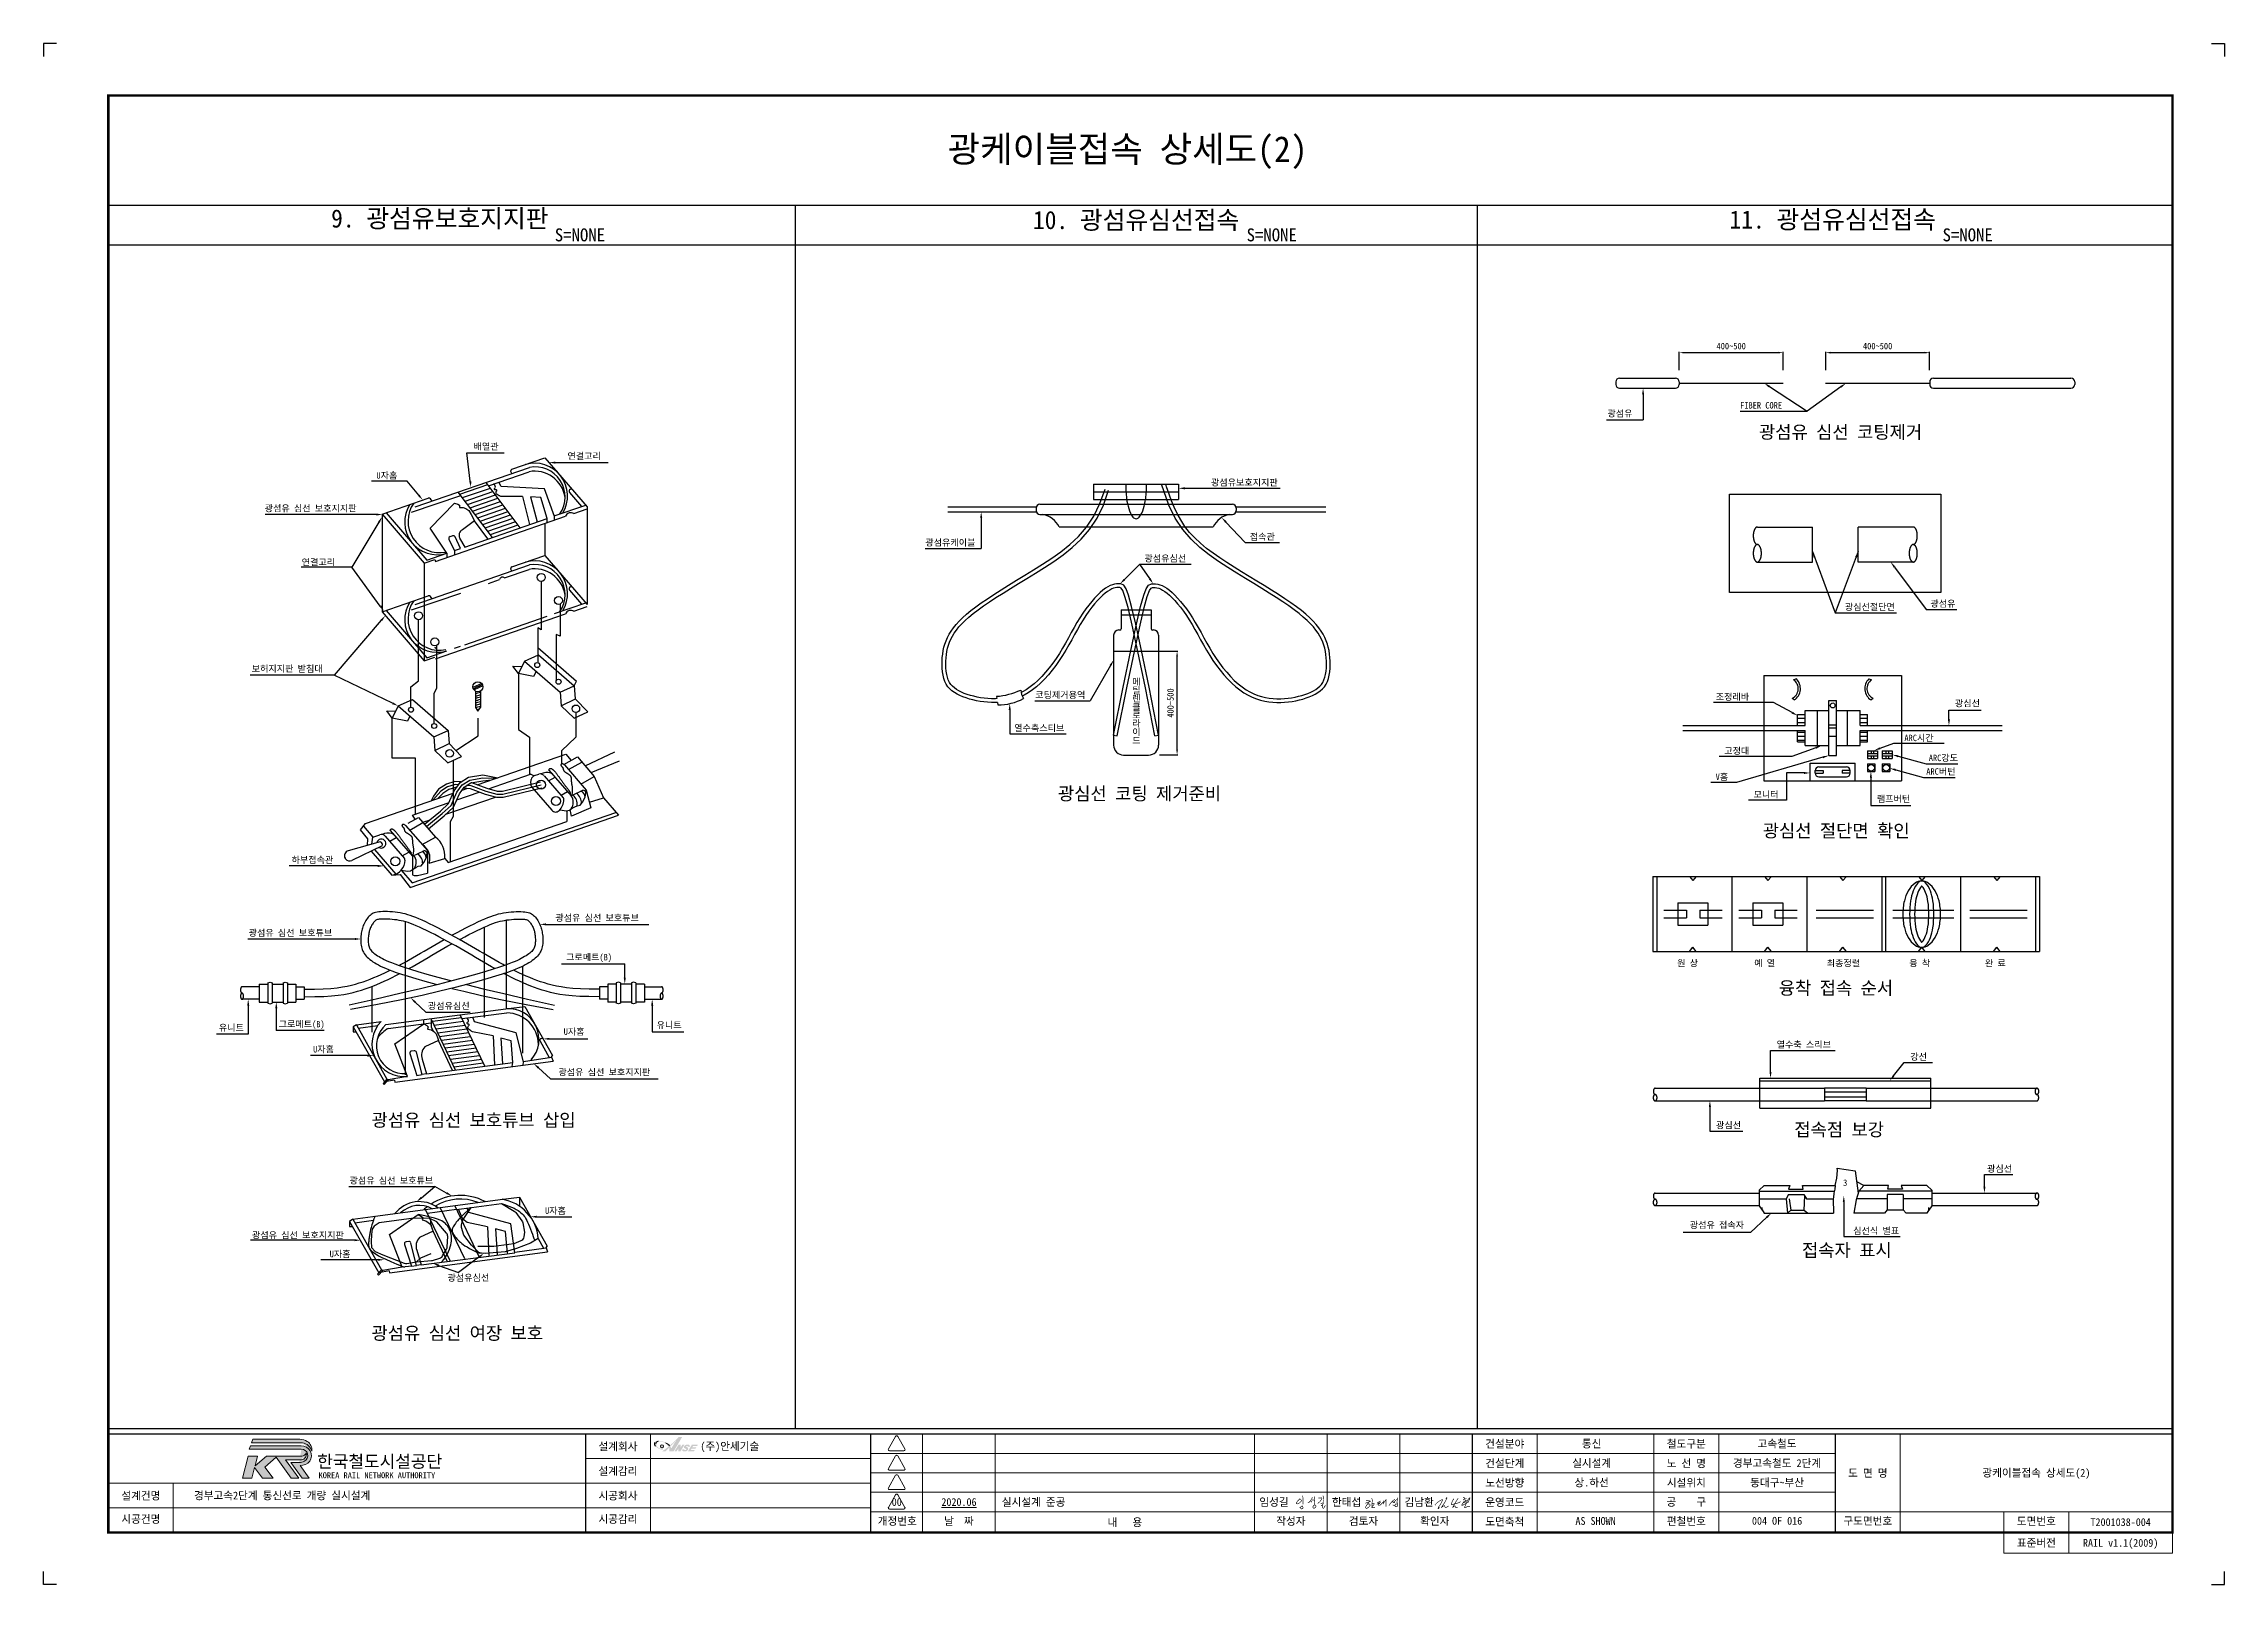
# Paper-space layout '배치1' of a CAD drawing. Extents: x 0 to 841, y 0 to 594.
# The model-space entities are those that its viewports show. They can reach past a viewport. Long polylines and large blocks are cut down to what shows.
import ezdxf
from ezdxf.enums import TextEntityAlignment as Align

# ---------------------------------------------------------------- set-up
doc = ezdxf.new("R2010")
doc.units = 0
doc.header["$LTSCALE"] = 100
doc.header["$MEASUREMENT"] = 0
doc.linetypes.add('CENTER', pattern=[50.8, 31.75, -6.35, 6.35, -6.35])
for name, color, linetype in [('TN-CABL', 4, 'Continuous'), ('TN-CUTL', 1, 'CENTER'), ('TN-DIMS', 1, 'Continuous'), ('TN-LEAL', 1, 'Continuous'), ('TN-LEAT', 3, 'Continuous'), ('TN-LIN2', 3, 'Continuous'), ('TN-TEX1', 6, 'Continuous'), ('TN-TEXT', 3, 'Continuous'), ('TX-PAPR', 2, 'Continuous')]:
    doc.layers.add(name, color=color, linetype=linetype)
doc.layers.add('TX-BORD', color=7, linetype='Continuous', lineweight=0)
doc.layers.get('TX-PAPR').freeze()
doc.styles.add('D', font='GulimChe.ttf')
doc.styles.add('KORAIL', font='GulimChe.ttf')
doc.styles.add('TB_TEXT', font='GulimChe.ttf')
doc.styles.add('TB_WBTXT', font='GulimChe.ttf')
doc.dimstyles.new('D', dxfattribs={"dimtxt": 2.5, "dimasz": 2.5, "dimexe": 1.25, "dimexo": 2, "dimgap": 1, "dimtad": 1, "dimdec": 0, "dimtxsty": 'D', "dimcen": 2.5, "dimclrd": 1, "dimclre": 1, "dimclrt": 7, "dimadec": 0, "dimazin": 0, "dimtfac": 1, "dimtdec": 0, "dimtmove": 0, "dimatfit": 3, "dimfxl": 0, "dimarcsym": 0})

psp = doc.layouts.new('배치1')

msp = doc.modelspace()

# ---------------------------------------------------------------- texts
at = {"layer": 'TN-LEAT', "style": 'D'}
for s, p in [('광섬유', (2128.9, 1256.1)), ('FIBER CORE', (2640.6, 1287.4)), ('배열관', (-2243.9, 1128.7)), ('연결고리', (-1881.7, 1091.9)), ('U자홈', (-2618.4, 1017.1)), ('광섬유보호지지판', (599.8, 990.1)), ('광섬유 심선 보호지지판', (-3049.4, 890.4)), ('광섬유케이블', (-501.7, 758.3)), ('접속관', (749.6, 781)), ('연결고리', (-2906.6, 682.7)), ('광섬유심선', (343.3, 697.2)), ('광심선절단면', (3044.1, 510.5)), ('광섬유', (3374.2, 522.9)), ('보허지지판 받침대', (-3099.5, 272.1)), ('코팅제거용역', (-77.8, 170.9)), ('조정레바', (2546.4, 163.6)), ('광심선', (3468.9, 138.6)), ('열수축스티브', (-158.7, 43.1)), ('ARC시간', (3274, 5.2)), ('고정대', (2579.4, -44.6)), ('ARC강도', (3368, -71.8)), ('V홈', (2546.1, -145.1)), ('ARC버턴', (3358.4, -124.2)), ('모니터', (2692.3, -213)), ('램프버턴', (3167.9, -229.6)), ('하부접속관', (-2945.7, -465.2)), ('광섬유 심선 보호튜브', (-1928.4, -688.2)), ('광섬유 심선 보호튜브', (-3111.2, -746.1)), ('그로메트(B)', (-1887.2, -840.3)), ('광섬유심선', (-2420, -1027.9)), ('유니트', (-3226.1, -1112)), ('그로메트(B)', (-2995.5, -1098.3)), ('유니트', (-1538, -1102)), ('U자홈', (-2862.9, -1195.1)), ('U자홈', (-1896.5, -1127.1)), ('열수축 스리브', (2781.4, -1176.9)), ('광섬유 심선 보호지지판', (-1916.6, -1283.3)), ('강선', (3296.7, -1224)), ('광심선', (2547.5, -1488.1)), ('광섬유 심선 보호튜브', (-2722, -1701)), ('광심선', (3592.7, -1655.5)), ('U자홈', (-1968.4, -1817.7)), ('광섬유 접속자', (2446.4, -1872.6)), ('광섬유 심선 보호지지판', (-3098.5, -1911.8)), ('심선식 별표', (3076.6, -1894.9)), ('U자홈', (-2798.9, -1984.7)), ('광섬유심선', (-2344.4, -2075.8))]:
    msp.add_text(s, height=25, dxfattribs=at).set_placement(p)
at = {"layer": 'TN-TEX1', "style": 'D'}
for s, p in [('9. 광섬유보호지지판', (-2374, 2021)), ('10. 광섬유심선접속', (311.3, 2015.1)), ('11. 광섬유심선접속', (2997.6, 2017))]:
    msp.add_text(s, height=70, dxfattribs=at).set_placement(p, align=Align.MIDDLE)
for s, p in [('S=NONE', (-1930.6, 1932)), ('S=NONE', (737.3, 1932)), ('S=NONE', (3421.2, 1932)), ('광섬유 심선 코팅제거', (2713.1, 1171.9)), ('광심선 코팅 제거준비', (9.6, -222.1)), ('광심선 절단면 확인', (2727.6, -364.9)), ('융착 접속 순서', (2789.5, -971.4)), ('광섬유 심선 보호튜브 삽입', (-2637.5, -1480.6)), ('접속점 보강', (2849.5, -1517.3)), ('접속자 표시', (2878.9, -1982.3)), ('광섬유 심선 여장 보호', (-2637.5, -2302.1))]:
    msp.add_text(s, height=50, dxfattribs=at).set_placement(p)
at = {"layer": 'TN-TEXT', "style": 'D'}
for s, p in [('메', (296.3, 221.6)), ('렌', (296.3, 157)), ('틸', (296.3, 188.3)), ('클', (296.3, 123.7)), ('로', (296.3, 92.6)), ('라', (296.3, 61.4)), ('드', (296.3, -4.5)), ('이', (296.3, 28.1)), ('원 상', (2397.7, -863)), ('예 열', (2695, -863)), ('최종정렬', (2974.4, -863)), ('융 착', (3292.9, -863)), ('완 료', (3584.4, -863)), ('3', (3037.8, -1709.6))]:
    msp.add_text(s, height=25, dxfattribs=at).set_placement(p)

# ---------------------------------------------------------------- blocks, each defined once
blk = doc.blocks.new('CXGLOGO-UNIT-KRNA-COLOR')
h = blk.add_hatch(color=166)
edge = h.paths.add_edge_path()
edge.add_arc((15.3, 4.2), 10, 59.195, 87.6904)
edge.add_line((15.7, 14.2), (-14.6, 14.2))
edge.add_line((-14.6, 14.2), (-15.4, 11.9))
edge.add_line((-15.4, 11.9), (17.3, 11.9))
edge.add_arc((16.4, 4.8), 7.13, 14.4338, 82.8523, ccw=False)
edge.add_arc((17.2, 7.5), 6.18, 351.2788, 418.625)
h = blk.add_hatch(color=166)
edge = h.paths.add_edge_path()
edge.add_line((-17.6, 3.4), (-11.6, 3.4))
edge.add_line((-11.6, 3.4), (-13.1, -2.8))
edge.add_line((-13.1, -2.8), (-5.8, 3.4))
edge.add_line((-5.8, 3.4), (16.9, 3.4))
edge.add_arc((16.5, 6.7), 3.37, 277.1672, 339.2536)
edge.add_arc((16.5, 4.5), 3.37, -86.0611, 17.644, ccw=False)
edge.add_line((16.7, 1.1), (6.4, 1.1))
edge.add_line((6.4, 1.1), (15, -10.7))
edge.add_line((15, -10.7), (10.1, -10.7))
edge.add_line((10.1, -10.7), (0.4, 2.7))
edge.add_line((0.4, 2.7), (-6.9, -3.7))
edge.add_line((-6.9, -3.7), (-1.4, -10.8))
edge.add_line((-1.4, -10.8), (-8.3, -10.8))
edge.add_line((-8.3, -10.8), (-13.5, -4))
edge.add_line((-13.5, -4), (-15.1, -10.8))
edge.add_line((-15.1, -10.8), (-21.2, -10.8))
edge.add_line((-21.2, -10.8), (-17.6, 3.4))
h = blk.add_hatch(color=46)
edge = h.paths.add_edge_path()
edge.add_arc((15.4, 5.5), 6.16, 269.178, 301.5498, ccw=False)
edge.add_line((15.3, -0.7), (9.8, -0.7))
edge.add_line((9.8, -0.7), (17.2, -10.8))
edge.add_line((17.2, -10.8), (21.7, -10.8))
edge.add_line((21.7, -10.8), (15.9, -2.7))
edge.add_arc((15.5, 6.1), 8.86, 272.286, 317.0312)
edge.add_arc((16.8, 3.7), 6.34, 325.2805, 452.1314)
edge.add_line((16.5, 10), (-16, 10))
edge.add_line((-16, 10), (-16.8, 7.8))
edge.add_line((-16.8, 7.8), (16.6, 7.8))
edge.add_arc((16.8, 3.8), 3.99, -62.7193, 92.2922, ccw=False)
at = {"color": 166}
for points in [[(20.4, 12.8, 0.12498), (15.7, 14.2), (-14.6, 14.2), (-15.4, 11.9), (17.3, 11.9, -0.307728), (23.3, 6.6, 0.302614)], [(-17.6, 3.4), (-11.6, 3.4), (-13.1, -2.8), (-5.8, 3.4), (16.9, 3.4, 0.27773), (19.7, 5.5, -0.486141), (16.7, 1.1), (6.4, 1.1), (15, -10.7), (10.1, -10.7), (0.4, 2.7), (-6.9, -3.7), (-1.4, -10.8), (-8.3, -10.8), (-13.5, -4), (-15.1, -10.8), (-21.2, -10.8)]]:
    blk.add_lwpolyline(points, format="xyb", close=True, dxfattribs=at)
at = {"color": 46}
blk.add_lwpolyline([(18.6, 0.2, -0.142195), (15.3, -0.7), (9.8, -0.7), (17.2, -10.8), (21.7, -10.8), (15.9, -2.7, 0.197757), (22, 0.1, 0.61792), (16.5, 10), (-16, 10), (-16.8, 7.8), (16.6, 7.8, -0.802668)], format="xyb", close=True, dxfattribs=at)
blk = doc.blocks.new('CXGLOGO-KRNA-COLOR')
blk.add_blockref('CXGLOGO-UNIT-KRNA-COLOR', (0, 0))
at = {"color": 166, "style": 'KORAIL'}
for s, height, p in [('한국철도시설공단', 8, (26.8, -4)), ('KOREA RAIL NETWORK AUTHORITY', 3.75, (27.7, -10.8))]:
    blk.add_text(s, height=height, dxfattribs=at).set_placement(p)
blk = doc.blocks.new('TXBLKA1-KRNAH')
at = {"layer": 'TX-BORD'}
h = blk.add_hatch(color=5, dxfattribs=at)
h.paths.add_polyline_path([(241.41, 53.44, 0.096425), (239.85, 54.59, 0.1233), (237.07, 55.37, 0.107959), (236.18, 55.25, 0.147974), (235.63, 54.71, 0.146771), (235.6, 53.86, 0.166867), (235.92, 53.32, 0.084002), (237.3, 52.29, 0.125004), (238.6, 51.98, 0.324316), (238.9, 52.16, 0.181232), (238.8, 52.77, -0.176206), (238.41, 52.66, -0.165955), (238.43, 52.37, -0.236091), (238.11, 52.27, -0.163197), (237.2, 52.6, -0.211159), (236.11, 54.03, -0.492063), (237.15, 55.14, -0.264032), (241.01, 53.12, -0.023302), (238.51, 51.28), (239.75, 51.28, 0.034752), (241.24, 52.65, -0.038457), (241.29, 51.28), (242.97, 51.28), (246.25, 56.8), (244.88, 56.8, -0.036327)])
h.paths.add_polyline_path([(242.08, 52.46), (241.66, 53.16, 0.03885), (244.06, 55.69)], flags=16)
h = blk.add_hatch(color=3, dxfattribs=at)
h.paths.add_polyline_path([(244.79, 51.28), (245.61, 51.28), (247.14, 53.85), (246.32, 53.85), (245.64, 52.71), (245.64, 53.85), (244.83, 53.85), (243.3, 51.28), (244.11, 51.28), (244.79, 52.43)])
h.paths.add_polyline_path([(247.73, 51.85, -0.206701), (247.2, 51.81, -0.316027), (247.06, 51.95, -0.031225), (247.06, 52.07), (246.36, 52.07, 0.483426), (246.52, 51.35, 0.203838), (248.04, 51.43, 0.079762), (248.43, 51.8, 0.172378), (248.58, 52.3, 0.221594), (248.3, 52.81, 0.038449), (247.87, 53.02, -0.563174), (247.89, 53.34, -0.276773), (248.29, 53.37, -0.312628), (248.42, 53.08), (249.21, 53.08, 0.143901), (249.17, 53.48, 0.169249), (248.83, 53.82, 0.119216), (248.04, 53.89, 0.167621), (247.24, 53.47, 0.258991), (246.94, 52.74, 0.208246), (247.3, 52.44, -0.022645), (247.74, 52.2, -0.588103)])
h.paths.add_polyline_path([(249.56, 51.83), (249.82, 52.27), (251.36, 52.27), (251.72, 52.86), (250.18, 52.86), (250.44, 53.3), (251.98, 53.3), (252.31, 53.85), (250, 53.85), (248.47, 51.28), (250.78, 51.28), (251.1, 51.83)])
h.paths.add_polyline_path([(239.05, 53.25, 1), (237.87, 53.25, 1)])
at = {"layer": 'DEFPOINTS', "color": 1}
blk.add_line((836, 594), (841, 594), dxfattribs=at)
for points in [[(5, 594), (0, 594), (0, 589)], [(836, 594), (841, 594), (841, 589)], [(5, 0), (0, 0), (0, 5)], [(836, 0), (841, 0), (841, 5)]]:
    blk.add_lwpolyline(points, dxfattribs=at)
at = {"layer": 'TX-BORD'}
for p, q in [((234, 20), (234, 58)), ((319, 50.5), (549.5, 50.5)), ((339, 20), (339, 58)), ((367, 20), (367, 58)), ((467, 20), (467, 58)), ((495, 20), (495, 58)), ((523, 20), (523, 58)), ((549.5, 50.5), (691, 50.5)), ((576, 20), (576, 58)), ((621, 20), (621, 58)), ((646, 20), (646, 58)), ((716, 20), (716, 58)), ((209, 48.5), (319, 48.5)), ((319, 43), (549.5, 43)), ((549.5, 43), (691, 43)), ((25, 39), (319, 39)), ((50, 20), (50, 39)), ((319, 35.5), (549.5, 35.5)), ((549.5, 35.5), (691, 35.5)), ((25, 29.5), (319, 29.5)), ((319, 28), (691, 28)), ((453.5, 28), (373, 28)), ((821, 28), (691, 28)), ((756, 20), (756, 28)), ((781, 12), (781, 28))]:
    blk.add_line(p, q, dxfattribs=at)
at = {"layer": 'TX-BORD', "const_width": 1}
blk.add_lwpolyline([(821, 20), (25, 20), (25, 574), (821, 574)], close=True, dxfattribs=at)
at = {"layer": 'TX-BORD'}
for points, const_width in [([(25, 58), (821, 58)], 0.5), ([(209, 20), (209, 58)], 0.5), ([(209, 20), (209, 58)], 0.5), ([(319, 20), (319, 58)], 0.5), ([(551, 20), (551, 58)], 0.5), ([(691, 20), (691, 58)], 0.5), ([(489.16, 32.47), (490.23, 32.6)], 0.24), ([(510.02, 32.43), (511.22, 32.3), (511.29, 32.17), (511.29, 31.91), (509.68, 31.25), (511.29, 31.91), (511.93, 32.15), (511.29, 31.91), (510.45, 30.87), (510.06, 30.25), (509.86, 29.88), (509.82, 29.64), (509.85, 29.48), (509.94, 29.38), (510.07, 29.35), (510.38, 29.36), (511.09, 29.84), (511.32, 30.09), (511.53, 30.37), (511.52, 30.66), (511.47, 30.83), (511.33, 30.95), (511.02, 30.99), (510.45, 30.87)], 0.24), ([(511.96, 33.12), (512.32, 32.9), (512.39, 32.4), (512.31, 31.14), (512.21, 29.77), (512.24, 29.56), (512.39, 29.52), (512.61, 29.55), (512.95, 29.62), (513.48, 29.76)], 0.24), ([(512.31, 31.14), (512.99, 31.2), (513.13, 31.16), (513.03, 30.78), (512.21, 29.77)], 0.24), ([(514.32, 31.57), (514.59, 31.64), (515.5, 32.11), (514.59, 31.64), (514.69, 31.19), (514.15, 30.85), (514.69, 31.19), (515.47, 31.61), (514.75, 30.62), (514.93, 30.41), (515.2, 30.4), (515.62, 30.7), (516.67, 31.8), (516.69, 32.23), (516.67, 31.8), (516.66, 31.21), (517.64, 32.57), (517.67, 29.98)], 0.24), ([(521.05, 32.83), (519.79, 31.7), (518.83, 30.43), (519.79, 31.7), (520.42, 32.27), (520.32, 31.82), (520.41, 31.55), (520.64, 31.46), (521, 31.65), (520.94, 31.92), (522.01, 32.93), (522.02, 33.4), (522.01, 32.93), (521.99, 31.92), (521.99, 31.59), (521.7, 31.85), (521.99, 31.59), (522.08, 31.07), (522.06, 30.3), (521.97, 30), (521.58, 29.93), (521.29, 29.99), (521.13, 30.2), (521.17, 30.65), (521.36, 30.97), (521.77, 31.01), (522.08, 31)], 0.24), ([(521.15, 30.43), (520.87, 30.43), (520.47, 30.53), (520.28, 30.68)], 0.24)]:
    blk.add_lwpolyline(points, dxfattribs=dict(at, const_width=const_width))
for points in [[(328.58, 57.05), (325.78, 52.19, 0.57735), (326.17, 51.52), (331.78, 51.52, 0.57735), (332.17, 52.19), (329.36, 57.05, 0.57735)], [(328.58, 49.55), (325.78, 44.69, 0.57735), (326.17, 44.02), (331.78, 44.02, 0.57735), (332.17, 44.69), (329.36, 49.55, 0.57735)], [(328.58, 42.05), (325.78, 37.19, 0.57735), (326.17, 36.52), (331.78, 36.52, 0.57735), (332.17, 37.19), (329.36, 42.05, 0.57735)], [(328.58, 34.55), (325.78, 29.69, 0.57735), (326.17, 29.02), (331.78, 29.02, 0.57735), (332.17, 29.69), (329.36, 34.55, 0.57735)]]:
    blk.add_lwpolyline(points, format="xyb", close=True, dxfattribs=at)
at = {"layer": 'TX-BORD', "const_width": 0.24}
for points in [[(485.57, 34.24, -0.031521), (485.64, 32.12, 0.015452), (485.64, 30.85, 0.488947)], [(489.3, 33.6, -0.116912), (488.11, 31.72, -0.245276), (487.54, 31.55, -2.571837)], [(490.15, 33.87, -0.089273), (490.12, 31.67, 0.068943), (490.06, 30.69, 0.261353)], [(493.32, 34.22, -0.102288), (493.6, 33.42, -0.080289), (493.6, 33.07, 0.066761), (493.58, 32.62, -0.06278), (493.53, 31.56, 8.85417)], [(547.43, 33.59, -0.145348), (547.88, 33.43, -0.307225), (547.95, 33.23, -0.212679), (547.38, 32.49, -0.113681), (548.62, 33.04, -0.266507), (548.74, 33, -3.538723)], [(484.54, 33.09, 0.071134), (483.15, 31.48, 0.394214), (483.21, 31.1, 0.224261), (483.52, 31.04, 0.193438), (484.97, 32.08, 0.544983), (484.67, 32.72, 0.066146), (484.03, 32.72, 27.196208)], [(484.41, 29.84, 0.02121), (484.98, 29.12, 0.409369), (485.14, 29.11, -0.211811), (485.49, 29.21, 0.416377), (485.62, 29.3, 0.123643), (485.54, 30.12, 0.523631), (485.28, 30.19, -0.072983), (484.51, 29.7, 0.005941)], [(488.57, 32.27, -0.142438), (489.07, 31.68, 5.949847)], [(490.05, 30.54, 0.235154), (489.49, 29.9, 0.345857), (489.7, 29.41, 0.306746), (490.2, 29.45, 0.103095), (490.63, 29.98, 0.395571), (490.49, 30.5, 0.242915), (490.05, 30.54, 6.064713)], [(491.55, 33.36, 0.139976), (491.83, 33.26, 0.096355), (492.64, 33.37, -0.240321), (492.85, 33.34, -0.353191), (492.93, 33.05, -0.157335), (491.33, 31.22, -6.381378)], [(492.46, 31.11), (493.22, 31.4, -0.375176), (493.45, 31.31, -0.266244), (493.45, 31.13, -0.042219), (493.07, 30.6, -0.159939), (492.63, 30.34, -0.171647), (493.2, 30.37, -0.458058), (493.29, 30.17, 0.159326), (493.23, 29.58, 0.227707), (493.39, 29.37, 0.407988), (493.73, 29.47, -0.001483), (493.89, 29.78, 0.004186), (494.14, 30.24, -0.100484), (494.33, 30.47, -0.346277)], [(536.7, 30.48, -0.382901), (536.65, 30.71, -0.12512), (539.4, 32.69, -0.474239), (539.59, 32.59, -0.046113), (537.92, 29.73, 0.151113), (537.77, 29.29, 0.58991), (537.88, 29.22, 0.096338), (538.33, 29.72, 2.196927)], [(540.73, 33.09, -0.071383), (541.05, 33.41, -0.346917), (541.16, 33.41, -0.258278), (541.18, 33.35, -0.079918), (541.06, 32.96, -0.048596), (539.06, 29.69, 0.947427), (539.13, 29.64, -0.022437), (540.04, 30.36, -0.344585), (540.2, 30.35, -0.12284), (540.25, 30.29, 0.011347), (540.43, 29.85, 0.194638), (540.6, 29.69, 0.189435), (540.9, 29.69, 0.009404), (541.84, 30.24, 3.287276)], [(543.84, 33.07, 0.030212), (542.85, 31.06, 0.575113), (543.08, 30.76, 0.043168), (545.96, 31.58, 0.237594), (546.32, 31.98, 1.260425)], [(545.61, 33.11, 0.150889), (545.13, 32.65, 0.025288), (543.37, 29.61), (544.07, 30.23, -0.448359), (544.33, 30.16, 0.073819), (544.59, 29.67, 0.359456), (544.94, 29.59, 0.031982), (545.26, 29.77, 3.102048)], [(547.6, 31.85, 0.23976), (547.57, 31.5, 0.345796), (547.69, 31.43, 0.195352), (548.64, 32.18, 0.393888), (548.6, 32.35, 0.293784), (548.35, 32.35, 0.099623), (547.44, 31.43, 0.02205), (546.93, 30.69, 0.380988), (546.98, 30.44, 0.18866), (547.1, 30.41), (549.22, 31.59, 0.122154), (549.44, 31.8), (550.04, 33.22, 0.396041), (549.99, 33.36, 0.224142), (549.88, 33.36, 0.078358), (549.02, 32.08), (547.95, 29.67, 0.444285), (547.97, 29.61), (548.29, 29.6, 0.179185), (548.5, 29.67), (549.15, 30.07, -0.135616), (549.34, 30.12), (550.04, 30.11)]]:
    blk.add_lwpolyline(points, format="xyb", dxfattribs=at)
at = {"layer": 'TX-BORD'}
blk.add_lwpolyline([(821, 20), (821, 12), (756, 12), (756, 20)], close=True, dxfattribs=at)
at = {"layer": 'TX-BORD', "color": 3}
blk.add_circle((238.46, 53.25), 0.594, dxfattribs=at)
at = {"layer": 'TX-BORD', "color": 5}
for centre, radius, start, end in [((237.04, 54.23), 1.49, 161.17216, 194.57108), ((236.55, 54.06), 0.967, 192.10036, 229.99429), ((237.06, 54.19), 0.96, 84.64387, 189.44431), ((237.68, 50.02), 5.06, 42.58477, 64.6157)]:
    blk.add_arc(centre, radius, start, end, dxfattribs=at)
at = {"layer": 'TX-BORD', "xscale": 0.6, "yscale": 0.6}
blk.add_blockref('CXGLOGO-KRNA-COLOR', (89.41, 47.41), dxfattribs=at)
at = {"layer": 'TX-BORD', "style": 'TB_TEXT'}
for s, p in [('설계회사', (221.5, 53.25)), ('건설분야', (563.5, 54.25)), ('철도구분', (633.5, 54.25)), ('설계감리', (221.5, 43.75)), ('건설단계', (563.5, 46.75)), ('노 선 명', (633.5, 46.75)), ('도 면 명', (703.5, 43)), ('설계건명', (37.5, 34.25)), ('시공회사', (221.5, 34.25)), ('노선방향', (563.5, 39.25)), ('시설위치', (633.5, 39.25)), ('시공건명', (37.5, 25.25)), ('시공감리', (221.5, 25.25)), ('개정번호', (329.21, 24.5)), ('날  짜', (353, 24.5)), ('내   용', (417, 24)), ('작성자', (481, 24.5)), ('검토자', (509, 24.5)), ('확인자', (536.5, 24.5)), ('운영코드', (563.5, 31.75)), ('도면축척', (563.5, 24.25)), ('공    구', (633.5, 31.75)), ('편철번호', (633.5, 24.5)), ('구도면번호', (703.5, 24.51)), ('도면번호', (768.5, 24.51))]:
    blk.add_text(s, height=3, dxfattribs=at).set_placement(p, align=Align.MIDDLE)
blk.add_text('표준버전', height=3, dxfattribs=at).set_placement((768.5, 16), align=Align.MIDDLE_CENTER)
at = {"layer": 'TX-BORD', "style": 'TB_TEXT', "flags": 1}
blk.add_attdef('TD_CLASSCODE', text='', height=3, dxfattribs=at).set_placement((25, 577.54), align=Align.MIDDLE_LEFT)
at = {"layer": 'TX-BORD'}
for tag, height, style, p in [('TB_MTITIL', 10, 'TB_WBTXT', (418, 553.33)), ('TB_STITL', 7, 'TB_WBTXT', (418, 538.33)), ('TR_RNUM4', 3, 'TB_TEXT', (329, 54.25)), ('TR_RDAT4', 3, 'TB_TEXT', (353, 54.25)), ('TD_FIELD', 3, 'TB_TEXT', (597, 54.25)), ('TD_RLCLASS', 3, 'TB_TEXT', (668.5, 54.25)), ('TD_DNAME_TOP', 3, 'TB_TEXT', (768.5, 48.98)), ('TR_RNUM3', 3, 'TB_TEXT', (329, 46.75)), ('TR_RDAT3', 3, 'TB_TEXT', (353, 46.75)), ('TD_CSTEP', 3, 'TB_TEXT', (597, 46.75)), ('TD_RLNAME', 3, 'TB_TEXT', (668.5, 46.75)), ('TD_DNAME_MAIN', 3, 'TB_TEXT', (768.5, 43)), ('TR_RNUM2', 3, 'TB_TEXT', (329, 39.25)), ('TR_RDAT2', 3, 'TB_TEXT', (353, 39.25)), ('TD_DIRCODE', 3, 'TB_TEXT', (597, 39.25)), ('TD_RLSECT', 3, 'TB_TEXT', (668.5, 39.25)), ('TD_DNAME_BOT', 3, 'TB_TEXT', (768.5, 36.98)), ('TR_RNUM1', 3, 'TB_TEXT', (329, 31.75)), ('TR_RDAT1', 3, 'TB_TEXT', (353, 31.75)), ('TD_SYSCODE', 3, 'TB_TEXT', (597, 31.75)), ('SCALE', 3, 'TB_TEXT', (598.5, 24.45)), ('TD_CSECT', 3, 'TB_TEXT', (668.5, 31.75)), ('TD_DWGNO', 3, 'TB_TEXT', (668.5, 24.5)), ('TD_DWGCODE_PREV', 3, 'TB_TEXT', (736, 24)), ('TD_DWGCODE', 3, 'TB_TEXT', (801, 24)), ('TD_VERSION', 3, 'TB_TEXT', (801, 16))]:
    blk.add_attdef(tag, text='', height=height, dxfattribs=dict(at, style=style)).set_placement(p, align=Align.MIDDLE_CENTER)
at = {"layer": 'TX-BORD', "style": 'TB_TEXT'}
for tag, p in [('TD_DCOMP', (253.27, 53.25)), ('TR_RCON4', (369.52, 54.25)), ('TR_DGN4', (468.83, 54.25)), ('TR_CHK4', (496.83, 54.25)), ('TR_APP4', (524.83, 54.25)), ('TD_DSCCOMP', (253.27, 43.75)), ('TR_RCON3', (369.52, 46.75)), ('TR_DGN3', (468.83, 46.75)), ('TR_CHK3', (496.83, 46.75)), ('TR_APP3', (524.83, 46.75)), ('TD_DNAME', (58, 34.25)), ('TD_CCOMP', (253.27, 34.25)), ('TR_RCON2', (369.52, 39.25)), ('TR_DGN2', (468.83, 39.25)), ('TR_CHK2', (496.83, 39.25)), ('TR_APP2', (524.83, 39.25)), ('TD_CNAME', (58, 25.15)), ('TD_CSCOMP', (253.27, 25.25)), ('TR_RCON1', (369.52, 31.75)), ('TR_DGN1', (468.83, 31.75)), ('TR_CHK1', (496.83, 31.75)), ('TR_APP1', (524.83, 31.75))]:
    blk.add_attdef(tag, text='', height=3, dxfattribs=at).set_placement(p, align=Align.MIDDLE_LEFT)
blk = doc.blocks.new('*D2')
at = {"layer": 'DEFPOINTS', "color": 0}
for p in [(398.1, 352.2), (469.1, 352.2), (398.1, -47.8)]:
    blk.add_point(p, dxfattribs=at)
at = {"layer": 'TN-DIMS', "lineweight": -2}
for p, q in [((401.1, 352.2), (472.1, 352.2)), ((469.1, -27.8), (469.1, 332.2)), ((401.1, -47.8), (472.1, -47.8))]:
    blk.add_line(p, q, dxfattribs=at)
at = {"layer": 'TN-DIMS'}
for points in [[(465.8, 332.2), (472.5, 332.2), (469.1, 352.2)], [(465.8, -27.8), (472.5, -27.8), (469.1, -47.8)]]:
    blk.add_solid(points, dxfattribs=at)
at = {"layer": 'TN-DIMS', "color": 3, "insert": (443.8, 152.2), "char_height": 25, "attachment_point": 5, "rotation": 90, "style": 'D'}
blk.add_mtext('400~500', dxfattribs=at)
blk = doc.blocks.new('*D0')
at = {"layer": 'DEFPOINTS', "color": 0}
for p in [(2970.6, 1431.9), (3371, 1502.9), (3371, 1431.9)]:
    blk.add_point(p, dxfattribs=at)
at = {"layer": 'TN-DIMS', "lineweight": -2}
for p, q in [((2970.6, 1434.9), (2970.6, 1505.9)), ((2990.6, 1502.9), (3351, 1502.9)), ((3371, 1434.9), (3371, 1505.9))]:
    blk.add_line(p, q, dxfattribs=at)
at = {"layer": 'TN-DIMS'}
for points in [[(2990.6, 1506.3), (2990.6, 1499.6), (2970.6, 1502.9)], [(3351, 1506.3), (3351, 1499.6), (3371, 1502.9)]]:
    blk.add_solid(points, dxfattribs=at)
at = {"layer": 'TN-DIMS', "color": 3, "insert": (3170.8, 1528.2), "char_height": 25, "attachment_point": 5, "style": 'D'}
blk.add_mtext('400~500', dxfattribs=at)
blk = doc.blocks.new('*D1')
at = {"layer": 'DEFPOINTS', "color": 0}
for p in [(2405.9, 1431.9), (2806.3, 1502.9), (2806.3, 1431.9)]:
    blk.add_point(p, dxfattribs=at)
at = {"layer": 'TN-DIMS', "lineweight": -2}
for p, q in [((2405.9, 1434.9), (2405.9, 1505.9)), ((2425.9, 1502.9), (2786.3, 1502.9)), ((2806.3, 1434.9), (2806.3, 1505.9))]:
    blk.add_line(p, q, dxfattribs=at)
at = {"layer": 'TN-DIMS'}
for points in [[(2425.9, 1506.3), (2425.9, 1499.6), (2405.9, 1502.9)], [(2786.3, 1506.3), (2786.3, 1499.6), (2806.3, 1502.9)]]:
    blk.add_solid(points, dxfattribs=at)
at = {"layer": 'TN-DIMS', "color": 3, "insert": (2606.1, 1528.2), "char_height": 25, "attachment_point": 5, "style": 'D'}
blk.add_mtext('400~500', dxfattribs=at)

# ---------------------------------------------------------------- dimensions: what is measured, and where the dimension line sits
at = {"layer": 'TN-DIMS'}
for base, p1, p2, picture, middle in [((2806.3, 1502.9), (2405.9, 1431.9), (2806.3, 1431.9), '*D1', (2606.1, 1528.2)), ((3371, 1502.9), (2970.6, 1431.9), (3371, 1431.9), '*D0', (3170.8, 1528.2))]:
    dim = msp.add_linear_dim(base=base, p1=p1, p2=p2, text='<>~500', dimstyle='D', override={"dimscale": 10, "dimasz": 2, "dimexe": 0.3, "dimexo": 0.3, "dimgap": 1.25, "dimlunit": 6, "dimcen": 1, "dimclrd": 256, "dimclre": 256, "dimclrt": 3, "dimtix": 1, "dimtmove": 2}, dxfattribs=at)
    dim.commit()
    dim.dimension.update_dxf_attribs({"geometry": picture, "text_midpoint": middle})
dim = msp.add_linear_dim(base=(469.1, 352.2), p1=(398.1, -47.8), p2=(398.1, 352.2), angle=270, text='<>~500', dimstyle='D', override={"dimscale": 10, "dimasz": 2, "dimexe": 0.3, "dimexo": 0.3, "dimgap": 1.25, "dimlunit": 6, "dimcen": 1, "dimclrd": 256, "dimclre": 256, "dimclrt": 3, "dimtix": 1, "dimtmove": 2}, dxfattribs=at)
dim.commit()
dim.dimension.update_dxf_attribs({"geometry": '*D2', "text_midpoint": (443.8, 152.2)})

# ---------------------------------------------------------------- linework, layer by layer
at = {"layer": 'TN-CABL'}
for p, q in [((2161.3, 1390.2), (2161.3, 1380.5)), ((2175.8, 1404.7), (2391.4, 1404.7)), ((2175.8, 1366.1), (2391.4, 1366.1)), ((2405.9, 1390.2), (2405.9, 1380.5)), ((2405.9, 1385.4), (2806.3, 1385.4)), ((2970.1, 1385.4), (3371.5, 1385.4)), ((3371.5, 1390.2), (3371.5, 1380.5)), ((3386, 1404.7), (3916.2, 1404.7)), ((3386, 1366.1), (3916.2, 1366.1)), ((3930.7, 1390.2), (3930.7, 1380.5)), ((-2095.8, 1053.7), (-1968.8, 1097.7)), ((-1968.8, 1097.7), (-1806, 909.1)), ((-2469.4, 908.8), (-2028.5, 1060.8)), ((-2185.9, 989.8), (-2029.5, 1044)), ((-2096.1, 1037.3), (-2099.5, 1041.8)), ((-2596.5, 880.4), (-2418.7, 941.9)), ((-2482.7, 888), (-2293.2, 952.7)), ((-2403.6, 930.8), (-2410, 939.3)), ((-2171.1, 790.8), (-2303, 965.6)), ((-2296.3, 956.9), (-2189, 994.1)), ((-2286.5, 944), (-2179.2, 981.1)), ((-2276.7, 931), (-2169.5, 968.2)), ((-2267, 918.1), (-2159.7, 955.2)), ((-2257.2, 905.1), (-2149.9, 942.3)), ((-2247.4, 892.2), (-2140.1, 929.3)), ((-2063.8, 828), (-2195.7, 1002.8)), ((-2136.9, 987.4), (-2146.8, 1003.4)), ((-1970.6, 977.4), (-2136.9, 987.4)), ((-2055.3, 948.3), (-2136.4, 948.3)), ((-2055.3, 948.3), (-2028.2, 840.1)), ((-1983.9, 943.9), (-2024.1, 946.7)), ((-2024.1, 946.7), (-1998.6, 850.4)), ((-1960, 863.8), (-1983.9, 943.9)), ((-1932.2, 871.3), (-1970.6, 977.4)), ((-1874, 964.2), (-1827.1, 909.9)), ((-1870.6, 976.5), (-1865.7, 978.2)), ((147.3, 995.3), (475.2, 995.3)), ((147.3, 995.3), (147.3, 937.4)), ((147.3, 966.4), (475.2, 966.4)), ((147.3, 937.4), (475.2, 937.4)), ((475.2, 995.3), (475.2, 937.4)), ((2600, 958), (3415.1, 958)), ((2600, 578.3), (2600, 958)), ((3415.1, 958), (3415.1, 578.3)), ((-2596.5, 880.4), (-2433.8, 691.7)), ((-2580.8, 885.8), (-2423.5, 703.5)), ((-2411.2, 825.8), (-2317.5, 923.3)), ((-2391.1, 698.3), (-1889.2, 872.2)), ((-2240.4, 854.3), (-2287.2, 819.8)), ((-2278, 753.5), (-1960, 863.8)), ((-2189.2, 784.6), (-2240.4, 854.3)), ((-2237.7, 879.2), (-2130.4, 916.4)), ((-2227.9, 866.3), (-2120.6, 903.4)), ((-2218.1, 853.3), (-2110.8, 890.5)), ((-2208.4, 840.4), (-2101.1, 877.5)), ((-2198.6, 827.4), (-2091.3, 864.6)), ((-2188.8, 814.5), (-2081.5, 851.6)), ((-1960, 847.7), (-1960, 863.8)), ((-1932.8, 873.2), (-1811.4, 915.4)), ((-1932.2, 857.3), (-1932.2, 873.5)), ((-1857.1, 882.3), (-1806, 900.9)), ((-415.3, 908.5), (-73.7, 908.5)), ((-415.3, 889.2), (-73.7, 889.2)), ((-74.5, 903.7), (-74.5, 894)), ((-60.1, 918.2), (682.6, 918.2)), ((-60.1, 879.6), (682.6, 879.6)), ((696.2, 908.5), (1043.4, 908.5)), ((696.2, 889.2), (1043.4, 889.2)), ((697.1, 903.7), (697.1, 894)), ((-2347.6, 729.4), (-2411.2, 825.8)), ((-2338.9, 782.6), (-2317.1, 739.9)), ((-2324.7, 796.8), (-2334.5, 793.5)), ((-2294.3, 747.8), (-2315.3, 792.8)), ((-2297.5, 788.2), (-2278, 753.5)), ((-2179.1, 801.5), (-2071.8, 838.7)), ((14.1, 831.3), (608.3, 831.3)), ((2706.9, 830.7), (2919.1, 830.7)), ((2919.1, 695.7), (2919.1, 830.7)), ((3096, 695.7), (3096, 830.7)), ((3308.2, 830.7), (3096, 830.7)), ((-2469.4, 532.3), (-2028.5, 684.3)), ((-2433.8, 691.7), (-2393.9, 705.5)), ((-2423.5, 703.5), (-2347.6, 729.5)), ((-2393.9, 705.5), (-2391.1, 698.3)), ((-2347.6, 729.5), (-2347.6, 713.4)), ((-2317.2, 740), (-2294.3, 747.8)), ((-2317.1, 739.9), (-2317.1, 724)), ((-2095.8, 677.3), (-1968.8, 721.2)), ((-1968.8, 721.2), (-1806, 532.6)), ((2706.9, 695.7), (2919.1, 695.7)), ((3308.2, 695.7), (3096, 695.7)), ((-2185.9, 613.4), (-2143.4, 628.1)), ((-2124.6, 634.6), (-2029.5, 667.5)), ((-2096.1, 660.8), (-2099.5, 665.3)), ((-1870.6, 600.1), (-1865.7, 601.8)), ((-2596.5, 503.9), (-2418.7, 565.5)), ((-2580.8, 509.3), (-2423.5, 327)), ((-2482.7, 511.6), (-2293.2, 576.2)), ((-2403.6, 554.4), (-2410, 562.8)), ((-1932.2, 497), (-1811.4, 538.9)), ((-1874, 587.7), (-1827.1, 533.5)), ((-1857.1, 505.9), (-1806, 524.5)), ((253.4, 510.9), (369.1, 510.9)), ((253.4, 510.9), (253.4, 438.5)), ((369.1, 510.9), (369.1, 438.5)), ((3415.1, 578.3), (2600, 578.3)), ((-2596.5, 503.9), (-2433.8, 315.3)), ((-2391.1, 321.9), (-1889.2, 495.8)), ((-2278, 377), (-1960, 487.4)), ((243.8, 433.7), (248.6, 433.7)), ((253.4, 491.6), (369.1, 491.6)), ((374, 433.7), (378.8, 433.7)), ((-2423.5, 327), (-2347.6, 353.1)), ((-2393.9, 369.1), (-2391.1, 361.9)), ((-2317.2, 363.5), (-2294.3, 371.4)), ((-2047.6, 313), (-1992.9, 337.5)), ((-1995.9, 365.6), (-1847.3, 236.6)), ((-1992.9, 337.5), (-1855.5, 218.2)), ((224.5, 414.4), (224.5, -9.9)), ((224.5, 352.2), (398.1, 352.2)), ((398.1, 414.4), (398.1, -9.9)), ((-2433.8, 315.3), (-2393.9, 329.1)), ((-2092, 293.9), (-2057.4, 293.2)), ((-2071.1, 265.5), (-2092, 293.9)), ((-2047.6, 313), (-2071.1, 265.5)), ((-2012.3, 253.9), (-2071.1, 265.5)), ((-2047.6, 313), (-1910.1, 193.7)), ((-2002.4, 273.8), (-2012.3, 253.9)), ((2732, 257.9), (3262.4, 257.9)), ((2732, 257.9), (2732, -147.2)), ((3262.4, 257.9), (3262.4, -147.2)), ((-2212.4, 227.4), (-2246.1, 211.5)), ((-2209.7, 223.3), (-2244.6, 206.9)), ((-2208.2, 218.7), (-2242.1, 202.8)), ((-2236.7, 198.2), (-2236.7, 134.7)), ((-2217.4, 198.2), (-2217.4, 134.7)), ((-1910.1, 193.7), (-1855.5, 218.2)), ((-1910.1, 193.7), (-1906.2, 141.8)), ((-1855.5, 218.2), (-1847.3, 236.6)), ((-1855.5, 218.2), (-1851.5, 167.9)), ((-1851.5, 168.8), (-1803, 118.3)), ((-227.5, 177.9), (-226, 169.1)), ((2849.2, 163.9), (2841, 170.2)), ((2857.7, 245.1), (2847, 241.8)), ((3136.8, 245.1), (3147.4, 241.8)), ((3145.2, 163.9), (3153.4, 170.2)), ((-2579, 121.8), (-2544.3, 121.1)), ((-2558, 93.5), (-2579, 121.8)), ((-2534.5, 140.9), (-2558, 93.5)), ((-2499.2, 81.9), (-2558, 93.5)), ((-2534.5, 140.9), (-2479.8, 165.4)), ((-2534.5, 140.9), (-2397.1, 21.6)), ((-2489.4, 101.7), (-2499.2, 81.9)), ((-2479.8, 165.4), (-2342.4, 46.1)), ((-2236.7, 134.7), (-2227.1, 120.7)), ((-2227.1, 120.7), (-2217.4, 134.7)), ((-1906.2, 141.8), (-1851, 168.1)), ((-1906.2, 141.8), (-1855.8, 93.2)), ((-1855.8, 93.2), (-1803, 118.3)), ((-223.5, 154.8), (-221.8, 145)), ((2862.2, 65), (2862.2, 108.4)), ((2862.2, 108.4), (2891.1, 108.4)), ((2862.2, 93.8), (2891.1, 93.8)), ((2891.1, 65), (2891.1, 122.8)), ((2891.1, 122.8), (2982.7, 122.8)), ((2939.3, -12.2), (2939.3, 122.8)), ((2982.7, -50.4), (2982.7, 161.4)), ((2982.7, 161.4), (3011.7, 161.4)), ((3011.7, -50.4), (3011.7, 161.4)), ((3011.7, 122.8), (3103.3, 122.8)), ((3055.1, -12.2), (3055.1, 122.8)), ((3103.3, 65), (3103.3, 122.8)), ((3103.3, 108.4), (3132.2, 108.4)), ((3103.3, 93.8), (3132.2, 93.8)), ((3132.2, 65), (3132.2, 108.4)), ((-2397.1, 21.6), (-2342.4, 46.1)), ((-2397.1, 21.6), (-2393.1, -30.3)), ((-2342.4, 46.1), (-2338.4, -4.2)), ((224.4, 28.2), (238.6, 25.3)), ((383.9, 25.3), (398.1, 28.2)), ((2419.5, 65), (2891.1, 65)), ((2419.5, 45.7), (2891.1, 45.7)), ((2862.2, 77.3), (2891.1, 77.3)), ((2862.2, 2.3), (2862.2, 45.7)), ((2862.2, 39.4), (2891.1, 39.4)), ((2862.2, 24.9), (2891.1, 24.9)), ((2862.2, 9.6), (2891.1, 9.6)), ((2862.2, 2.3), (2891.1, 2.3)), ((2891.1, -12.2), (2891.1, 45.7)), ((3011.7, 67.4), (2982.7, 67.4)), ((3011.7, 55.5), (2982.7, 55.5)), ((3011.7, 23.7), (2982.7, 23.7)), ((3103.3, 77.3), (3132.2, 77.3)), ((3103.3, 65), (3651.5, 65)), ((3103.3, 45.7), (3651.5, 45.7)), ((3103.3, -12.2), (3103.3, 45.7)), ((3103.3, 39.4), (3132.2, 39.4)), ((3103.3, 24.9), (3132.2, 24.9)), ((3103.3, 9.6), (3132.2, 9.6)), ((3103.3, 2.3), (3132.2, 2.3)), ((3132.2, 2.3), (3132.2, 45.7)), ((-2393.1, -30.3), (-2338, -4)), ((-2393.1, -30.3), (-2342.7, -78.9)), ((-2342.7, -78.9), (-2290, -53.7)), ((-2338.4, -3.3), (-2290, -53.7)), ((-2230.1, -163.5), (-1888.5, -45.2)), ((-1895.2, -85), (-1843.2, -55.6)), ((-1888.5, -45.2), (-1867.6, -69.4)), ((-1877.6, -104.3), (-1826.2, -75.3)), ((-1843.2, -55.6), (-1778.2, -131.2)), ((-1813.9, -89.6), (-1698.9, -36.2)), ((-1790.3, -116), (-1681.2, -71.3)), ((263, -48.5), (359.5, -48.5)), ((2891.1, -12.2), (2982.7, -12.2)), ((2910.4, -79.7), (3084, -79.7)), ((2910.4, -147.2), (2910.4, -79.7)), ((2982.7, -50.4), (3011.7, -50.4)), ((3011.7, -12.2), (3103.3, -12.2)), ((3084, -147.2), (3084, -79.7)), ((3131.3, -32.5), (3131.3, -61.4)), ((3131.3, -32.5), (3169.8, -32.5)), ((3131.3, -42.1), (3169.8, -42.1)), ((3131.3, -51.8), (3169.8, -51.8)), ((3131.3, -61.4), (3169.8, -61.4)), ((3131.3, -82.3), (3160.2, -82.3)), ((3131.3, -82.3), (3131.3, -111.2)), ((3145.7, -32.5), (3145.7, -42.1)), ((3145.7, -51.8), (3145.7, -61.4)), ((3155.4, -32.5), (3155.4, -42.1)), ((3155.4, -51.8), (3155.4, -61.4)), ((3160.2, -82.3), (3160.2, -111.2)), ((3169.8, -32.5), (3169.8, -61.4)), ((3188.5, -32.5), (3188.5, -61.4)), ((3188.5, -32.5), (3227.1, -32.5)), ((3188.5, -42.1), (3227.1, -42.1)), ((3188.5, -51.8), (3227.1, -51.8)), ((3188.5, -61.4), (3227.1, -61.4)), ((3188.5, -82.3), (3217.5, -82.3)), ((3188.5, -82.3), (3188.5, -111.2)), ((3203, -32.5), (3203, -42.1)), ((3203, -51.8), (3203, -61.4)), ((3212.7, -32.5), (3212.7, -42.1)), ((3212.7, -51.8), (3212.7, -61.4)), ((3217.5, -82.3), (3217.5, -111.2)), ((3227.1, -32.5), (3227.1, -61.4)), ((-2186.9, -179.2), (-2023.8, -122.7)), ((-2011.3, -128.8), (-2023.8, -122.7)), ((-2023.5, -156.7), (-2021.4, -143.1)), ((-2008.7, -127.7), (-1992.8, -122.2)), ((-1971.9, -127.9), (-1898, -213.6)), ((-1954.6, -147.7), (-1929.4, -133.5)), ((-1953.2, -106.1), (-1867.2, -205.2)), ((-1893.1, -86.3), (-1809.3, -183.7)), ((-1829.6, -160.2), (-1778.2, -131.2)), ((-1778.2, -131.2), (-1743, -213.8)), ((2732, -147.2), (3262.4, -147.2)), ((2929.7, -118.3), (2929.7, -108.6)), ((2929.7, -108.6), (2961, -108.6)), ((2929.7, -118.3), (2961, -118.3)), ((2944.2, -94.2), (3050.3, -94.2)), ((2944.2, -132.7), (3050.3, -132.7)), ((2961, -108.6), (2961, -118.3)), ((3033.4, -108.6), (3033.4, -118.3)), ((3064.7, -108.6), (3033.4, -108.6)), ((3064.7, -118.3), (3033.4, -118.3)), ((3064.7, -118.3), (3064.7, -108.6)), ((3131.3, -111.2), (3160.2, -111.2)), ((3188.5, -111.2), (3217.5, -111.2)), ((-2661.1, -312.7), (-2322.4, -195.5)), ((-2478.8, -280.2), (-2338.4, -231.6)), ((-2350.9, -276.8), (-2159.9, -210.6)), ((-2308.5, -221.3), (-2221.9, -191.3)), ((-2288.3, -183.7), (-2270.4, -177.4)), ((-2019, -172.2), (-1942, -261.4)), ((-1906.6, -203.6), (-1881.1, -189.2)), ((-1867.2, -205.2), (-1822.5, -183.8)), ((-1791.1, -251.5), (-1865.9, -284.3)), ((-1809.3, -183.7), (-1791.1, -251.5)), ((-1796.6, -230.3), (-1743, -213.8)), ((-1743, -213.8), (-1685.1, -280.3)), ((-2680, -336.4), (-2661.1, -312.7)), ((-2668.9, -322.5), (-2632.4, -364.8)), ((-2505.9, -319.5), (-2422, -417)), ((-2495.7, -311.3), (-2455.9, -288.9)), ((-2490.3, -337.6), (-2438.9, -308.6)), ((-2488.4, -559.1), (-1685.1, -280.3)), ((-2480.3, -541), (-1695.7, -269.4)), ((-2468.9, -296.2), (-2478.8, -280.2)), ((-2455.9, -288.9), (-2390.9, -364.4)), ((-2439.8, -307.6), (-2411.8, -297.9)), ((-2342.4, -462.6), (-1884.2, -304)), ((-1884.2, -262.7), (-1884.2, -304)), ((-1865.9, -284.3), (-1870.8, -258.5)), ((-2603.7, -383.3), (-2727.8, -417.7)), ((-2596.3, -398.5), (-2713.6, -454.8)), ((-2651.2, -371.3), (-2680, -336.4)), ((-2653, -397), (-2651.2, -371.3)), ((-2638.8, -418.9), (-2558.8, -511.7)), ((-2636.6, -392.4), (-2632.4, -364.8)), ((-2632.4, -364.8), (-2605.5, -355.5)), ((-2625.5, -412.6), (-2543.8, -507.3)), ((-2584.6, -361.1), (-2510.7, -446.8)), ((-2567.3, -381), (-2542.2, -366.8)), ((-2566, -339.4), (-2479.9, -438.4)), ((-2479.9, -438.4), (-2435.3, -417.1)), ((-2442.3, -393.4), (-2390.9, -364.4)), ((-2422, -417), (-2422, -503.5)), ((-2522.5, -492.2), (-2480.3, -541)), ((-2519.3, -436.8), (-2493.8, -422.4)), ((-2479.9, -438.4), (-2479.9, -510)), ((-2415.3, -465.4), (-2355, -446.8)), ((-2355, -446.8), (-2342.4, -462.6)), ((-2558.8, -511.7), (-2527.5, -509.5)), ((-2527.5, -509.5), (-2488.4, -559.1)), ((2304.3, -516.4), (3794.4, -516.4)), ((2304.3, -516.4), (2304.3, -805.8)), ((2318.8, -516.4), (2318.8, -805.8)), ((2445.3, -516.4), (2458.5, -532.6)), ((2471.6, -516.4), (2458.5, -532.6)), ((2608.1, -516.4), (2608.1, -805.8)), ((2734.6, -516.4), (2747.8, -532.6)), ((2761, -516.4), (2747.8, -532.6)), ((2897.5, -516.4), (2897.5, -805.8)), ((3024, -516.4), (3037.1, -532.6)), ((3050.3, -516.4), (3037.1, -532.6)), ((3186.8, -516.4), (3186.8, -805.8)), ((3201.3, -516.4), (3201.3, -805.8)), ((3327.8, -516.4), (3341, -532.6)), ((3354.1, -516.4), (3341, -532.6)), ((3490.6, -516.4), (3490.6, -805.8)), ((3617.1, -516.4), (3630.3, -532.6)), ((3643.5, -516.4), (3630.3, -532.6)), ((3780, -516.4), (3780, -805.8)), ((3794.4, -516.4), (3794.4, -805.8)), ((2345.9, -646.6), (2433.2, -646.6)), ((2400.6, -617.7), (2516.3, -617.7)), ((2400.6, -617.7), (2400.6, -704.5)), ((2433.2, -646.6), (2433.2, -675.6)), ((2485.3, -646.6), (2571.6, -646.6)), ((2485.3, -646.6), (2485.3, -675.6)), ((2516.3, -617.7), (2516.3, -704.5)), ((2635.2, -646.6), (2722.5, -646.6)), ((2689.9, -617.7), (2805.7, -617.7)), ((2689.9, -617.7), (2689.9, -704.5)), ((2722.5, -646.6), (2722.5, -675.6)), ((2774.6, -646.6), (2860.9, -646.6)), ((2774.6, -646.6), (2774.6, -675.6)), ((2805.7, -617.7), (2805.7, -704.5)), ((2933.4, -646.6), (3154.7, -646.6)), ((3228.9, -646.6), (3465.1, -646.6)), ((3526.6, -646.6), (3747.8, -646.6)), ((2345.9, -675.6), (2433.2, -675.6)), ((2400.6, -704.5), (2516.3, -704.5)), ((2485.3, -675.6), (2571.6, -675.6)), ((2635.2, -675.6), (2722.5, -675.6)), ((2689.9, -704.5), (2805.7, -704.5)), ((2774.6, -675.6), (2860.9, -675.6)), ((2933.4, -675.6), (3154.7, -675.6)), ((3228.9, -675.6), (3465.1, -675.6)), ((3526.6, -675.6), (3747.8, -675.6)), ((2304.3, -805.8), (3794.4, -805.8)), ((2445.3, -805.8), (2458.5, -789.6)), ((2471.6, -805.8), (2458.5, -789.6)), ((2734.6, -805.8), (2747.8, -789.6)), ((2761, -805.8), (2747.8, -789.6)), ((3024, -805.8), (3037.1, -789.6)), ((3050.3, -805.8), (3037.1, -789.6)), ((3327.8, -805.8), (3341, -789.6)), ((3354.1, -805.8), (3341, -789.6)), ((3617.1, -805.8), (3630.3, -789.6)), ((3643.5, -805.8), (3630.3, -789.6)), ((-3037.3, -927), (-3028.8, -924.1)), ((-3028.8, -924.1), (-3020.9, -927)), ((-2978.4, -927), (-2969.9, -924.1)), ((-2969.9, -924.1), (-2962, -927)), ((-1685.5, -924.1), (-1693.4, -927)), ((-1677, -927), (-1685.5, -924.1)), ((-1626.6, -924.1), (-1634.5, -927)), ((-1618.1, -927), (-1626.6, -924.1)), ((-3070.5, -941.8), (-3136.7, -941.8)), ((-3070.5, -990), (-3136.7, -990)), ((-3070.7, -931.1), (-3037.5, -931.1)), ((-3070.7, -931.1), (-3070.7, -1000.7)), ((-3070.7, -1000.7), (-3037.5, -1000.7)), ((-3037.3, -927), (-3037.3, -1004.8)), ((-3037.3, -1004.8), (-3028.8, -1007.7)), ((-3028.8, -1007.7), (-3020.9, -1004.8)), ((-3020.9, -927), (-3020.9, -1004.8)), ((-3020.9, -931.1), (-2978.4, -931.1)), ((-3020.9, -1000.7), (-2978.4, -1000.7)), ((-2978.4, -927), (-2978.4, -1004.8)), ((-2978.4, -1004.8), (-2969.9, -1007.7)), ((-2969.9, -1007.7), (-2962, -1004.8)), ((-2962, -927), (-2962, -1004.8)), ((-2962, -931.1), (-2928.9, -931.1)), ((-2962, -1000.7), (-2928.9, -1000.7)), ((-2928.9, -931.1), (-2928.9, -1000.7)), ((-2928.9, -941.8), (-2896.8, -941.8)), ((-2928.9, -990), (-2896.8, -990)), ((-2896.8, -941.8), (-2896.8, -990)), ((-1726.5, -941.8), (-1758.7, -941.8)), ((-1758.7, -941.8), (-1758.7, -990)), ((-1726.5, -990), (-1758.7, -990)), ((-1693.4, -931.1), (-1726.5, -931.1)), ((-1726.5, -931.1), (-1726.5, -1000.7)), ((-1693.4, -1000.7), (-1726.5, -1000.7)), ((-1693.4, -927), (-1693.4, -1004.8)), ((-1685.5, -1007.7), (-1693.4, -1004.8)), ((-1677, -1004.8), (-1685.5, -1007.7)), ((-1677, -927), (-1677, -1004.8)), ((-1634.5, -931.1), (-1677, -931.1)), ((-1634.5, -1000.7), (-1677, -1000.7)), ((-1634.5, -927), (-1634.5, -1004.8)), ((-1626.6, -1007.7), (-1634.5, -1004.8)), ((-1618.1, -1004.8), (-1626.6, -1007.7)), ((-1618.1, -927), (-1618.1, -1004.8)), ((-1584.8, -931.1), (-1617.9, -931.1)), ((-1584.8, -1000.7), (-1617.9, -1000.7)), ((-1585, -941.8), (-1518.7, -941.8)), ((-1585, -990), (-1518.7, -990)), ((-1584.8, -931.1), (-1584.8, -1000.7)), ((-2695.9, -1088), (-2708.8, -1096.5)), ((-2695.9, -1088), (-2600, -1075.2)), ((-2695.9, -1088), (-2578.1, -1298)), ((-2688.3, -1101.6), (-2613.5, -1091.6)), ((-2582.2, -1087.7), (-2119.8, -1026.6)), ((-2573.1, -1102), (-2407.8, -1080.7)), ((-2547.5, -1161.3), (-2436.3, -1084.5)), ((-2436.3, -1084.5), (-2436.3, -1068.4)), ((-2313.4, -1262.7), (-2407.8, -1065.1)), ((-2407.8, -1065.1), (-2407.8, -1096)), ((-2402.9, -1075), (-2290.4, -1060)), ((-2395.9, -1089.6), (-2283.4, -1074.6)), ((-2388.9, -1104.3), (-2276.4, -1089.3)), ((-2200.8, -1247.7), (-2295.2, -1050.1)), ((-2288.2, -1064.7), (-2115.8, -1042.4)), ((-2240.7, -1076.9), (-2247.2, -1059.3)), ((-2079.7, -1119.9), (-2240.7, -1076.9)), ((-2119.8, -1026.6), (-2045.8, -1017.3)), ((-2045.8, -1017.3), (-1939.2, -1206.9)), ((-2708.8, -1096.5), (-2588, -1308.7)), ((-2708.8, -1096.5), (-2708.8, -1115.8)), ((-2708.8, -1115.8), (-2697.8, -1115.8)), ((-2498.5, -1287.8), (-2547.5, -1161.3)), ((-2378.8, -1148.7), (-2431.5, -1173.2)), ((-2407.8, -1096), (-2399.1, -1113.3)), ((-2382, -1118.9), (-2269.4, -1103.9)), ((-2325.3, -1264.2), (-2378.8, -1148.7)), ((-2375, -1133.6), (-2262.4, -1118.5)), ((-2368, -1148.2), (-2255.4, -1133.2)), ((-2361, -1162.8), (-2248.4, -1147.8)), ((-2354, -1177.5), (-2241.4, -1162.4)), ((-2347, -1192.1), (-2234.4, -1177.1)), ((-2168.5, -1131.5), (-2248, -1115.3)), ((-2168.5, -1131.5), (-2163.5, -1242.9)), ((-2138.2, -1139.3), (-2132.5, -1238.7)), ((-2099.5, -1150), (-2138.2, -1139.3)), ((-2091.9, -1233.3), (-2099.5, -1150)), ((-2050.7, -1231.4), (-2079.7, -1119.9)), ((-1987.6, -1152), (-1952.6, -1214.5)), ((-1981.9, -1140.6), (-1976.7, -1139.9)), ((-2547.4, -1309.5), (-1937.4, -1228)), ((-2489.6, -1199.3), (-2462.1, -1283.5)), ((-2472.9, -1188.3), (-2483.1, -1189.6)), ((-2442.6, -1280.3), (-2464.5, -1194)), ((-2442, -1221.4), (-2425.5, -1278)), ((-2425.5, -1278), (-2091.9, -1233.3)), ((-2340, -1206.7), (-2227.5, -1191.7)), ((-2333, -1221.4), (-2220.5, -1206.3)), ((-2326, -1236), (-2213.5, -1221)), ((-2319, -1250.6), (-2206.5, -1235.6)), ((-2095.1, -1249.1), (-2091.9, -1233.3)), ((-2053.5, -1245.1), (-2050.2, -1229.3)), ((-2051, -1229.4), (-1943.3, -1213.3)), ((-1943.3, -1213.3), (-1939.2, -1206.9)), ((-1943.3, -1213.3), (-1937.4, -1228)), ((-2578.1, -1298), (-2593.1, -1314.4)), ((-2593.1, -1314.4), (-2588.9, -1317.9)), ((-2588.9, -1317.9), (-2573.4, -1300)), ((-2548.7, -1301.9), (-2588, -1308.7)), ((-2573.4, -1300), (-2578.1, -1298)), ((-2498.5, -1287.6), (-2573.4, -1300)), ((-2548.7, -1301.9), (-2547.4, -1309.5)), ((-2462.1, -1283.5), (-2442.6, -1280.3)), ((-2425.5, -1278), (-2442.6, -1280.3)), ((2312.7, -1333.1), (2965.5, -1333.1)), ((2716.2, -1294.5), (3376, -1294.5)), ((2716.2, -1410.3), (2716.2, -1294.5)), ((2716.2, -1304.2), (3376, -1304.2)), ((3126.7, -1333.1), (2965.5, -1333.1)), ((2965.5, -1333.1), (2965.5, -1381.3)), ((3126.7, -1333.1), (3126.7, -1381.3)), ((3126.7, -1333.1), (3785.3, -1333.1)), ((3376, -1410.3), (3376, -1294.5)), ((2312.7, -1381.3), (2965.5, -1381.3)), ((2716.2, -1410.3), (3376, -1410.3)), ((3126.7, -1347.6), (2965.5, -1347.6)), ((3126.7, -1366.9), (2965.5, -1366.9)), ((3126.7, -1381.3), (2965.5, -1381.3)), ((3126.7, -1381.3), (3785.3, -1381.3)), ((-2613.2, -1825.3), (-2140.8, -1762.1)), ((-2140.8, -1762.1), (-2066.8, -1752.8)), ((-2066.8, -1752.8), (-1960.2, -1942.4)), ((-2066.8, -1752.8), (-2066.8, -1787.7)), ((2312.7, -1736.9), (2713.7, -1736.9)), ((2733.3, -1708), (2713.7, -1726)), ((2713.7, -1726), (2713.7, -1785.7)), ((2713.7, -1730.2), (3003.9, -1730.2)), ((2713.7, -1759.2), (2817.9, -1759.2)), ((2733.3, -1708), (2832.2, -1708)), ((2827.2, -1742), (2817.9, -1759.2)), ((2817.9, -1759.2), (2823.4, -1814.1)), ((2832.2, -1708), (2827.2, -1721.9)), ((2827.2, -1721.9), (2883.8, -1721.9)), ((2827.2, -1742), (2885.6, -1742)), ((2829.6, -1759.2), (2835.7, -1802.4)), ((2881.2, -1708), (3007.6, -1708)), ((2883.8, -1721.9), (2881.2, -1708)), ((2885.6, -1742), (2896.4, -1759.2)), ((2886.9, -1802.4), (2889.5, -1748.3)), ((2896.4, -1759.2), (2998.8, -1759.2)), ((3000.6, -1754.6), (2998.8, -1759.2)), ((2998.8, -1759.2), (3000.6, -1814.1)), ((3001.9, -1737), (3000.6, -1754.6)), ((3006.3, -1722.6), (3001.9, -1737)), ((3007.6, -1708), (3006.3, -1722.6)), ((3088.3, -1762.6), (3079.6, -1814.1)), ((3098.7, -1730.2), (3088.3, -1762.6)), ((3207, -1759.2), (3089.4, -1759.2)), ((3117.1, -1708), (3090, -1693.5)), ((3117.1, -1708), (3098.7, -1730.2)), ((3380.1, -1730.2), (3098.7, -1730.2)), ((3212.6, -1708), (3117.1, -1708)), ((3269.6, -1742), (3207, -1742)), ((3207, -1742), (3207, -1801.3)), ((3210, -1721.9), (3212.6, -1708)), ((3266.7, -1721.9), (3210, -1721.9)), ((3360.5, -1708), (3261.6, -1708)), ((3261.6, -1708), (3266.7, -1721.9)), ((3269.6, -1742), (3269.6, -1801.3)), ((3380.1, -1759.2), (3269.6, -1759.2)), ((3360.5, -1708), (3380.1, -1726)), ((3380.1, -1726), (3380.1, -1785.7)), ((3380.1, -1736.9), (3785.3, -1736.9)), ((-2709.1, -1838.1), (-2722, -1846.6)), ((-2722, -1846.6), (-2609, -2044.2)), ((-2722, -1846.6), (-2722, -1865.8)), ((-2709.1, -1838.1), (-2613.2, -1825.3)), ((-2709.1, -1838.1), (-2599.1, -2033.6)), ((-2701.5, -1851.7), (-2629.9, -1842.1)), ((-2568.6, -1896.8), (-2457.4, -1820)), ((-2334.4, -1998.2), (-2428.8, -1800.7)), ((-2309.3, -1800.3), (-2421.8, -1815.3)), ((-2408.3, -1858.8), (-2409.1, -1841.9)), ((-2278, -1990.9), (-2372.7, -1792.8)), ((-2221.9, -1983.2), (-2316.3, -1785.6)), ((-2309.3, -1800.3), (-2136.2, -1777.8)), ((-2285.1, -1837.2), (-2301.9, -1799.3)), ((-2269, -1850.8), (-2285.1, -1837.2)), ((-2261.8, -1812.4), (-2268.2, -1794.8)), ((-2100.7, -1855.4), (-2261.8, -1812.4)), ((2312.7, -1785.1), (2713.7, -1785.1)), ((2713.7, -1785.7), (2725.1, -1803.3)), ((2725.1, -1803.3), (2725.1, -1792.4)), ((2725.1, -1801.9), (2733.5, -1814.1)), ((2733.5, -1814.1), (3000.6, -1814.1)), ((2823.4, -1814.1), (2835.7, -1802.4)), ((2835.7, -1802.4), (2886.9, -1802.4)), ((2886.9, -1802.4), (2901.4, -1814.1)), ((3197.1, -1814.1), (3079.6, -1814.1)), ((3207, -1801.3), (3197.1, -1814.1)), ((3207, -1801.3), (3270.8, -1801.3)), ((3269.6, -1801.3), (3281.3, -1814.1)), ((3360.4, -1814.1), (3281.3, -1814.1)), ((3368.8, -1801.9), (3360.4, -1814.1)), ((3380.1, -1785.7), (3368.8, -1803.3)), ((3368.8, -1803.3), (3368.8, -1792.4)), ((3380.1, -1785.1), (3785.3, -1785.1)), ((-2722, -1865.8), (-2711.1, -1865.8)), ((-2519.6, -2023.3), (-2568.6, -1896.8)), ((-2493.9, -1923.8), (-2504.2, -1925.1)), ((-2463.7, -2015.9), (-2485.5, -1929.6)), ((-2399.9, -1884.3), (-2452.6, -1908.7)), ((-2399.9, -1884.3), (-2408.3, -1858.8)), ((-2346.3, -1999.7), (-2399.9, -1884.3)), ((-2189.6, -1867), (-2269, -1850.8)), ((-2189.6, -1867), (-2184.6, -1978.4)), ((-2159.3, -1874.8), (-2153.5, -1974.2)), ((-2120.5, -1885.6), (-2159.3, -1874.8)), ((-2113, -1968.8), (-2120.5, -1885.6)), ((-2084.2, -1967), (-2100.7, -1855.4)), ((-1994.6, -1912.6), (-1973.6, -1950.1)), ((-2568.4, -2045.1), (-1958.4, -1963.5)), ((-2510.7, -1934.9), (-2483.2, -2019.1)), ((-2483.2, -2019), (-2463.7, -2015.9)), ((-2446.6, -2013.6), (-2463.7, -2015.9)), ((-2463.1, -1956.9), (-2446.6, -2013.6)), ((-2446.6, -2013.6), (-2084.2, -1967)), ((-2084.5, -1965), (-1964.4, -1948.8)), ((-1964.4, -1948.8), (-1960.2, -1942.4)), ((-1964.4, -1948.8), (-1958.4, -1963.5)), ((-2599.1, -2033.6), (-2614.2, -2050)), ((-2614.2, -2050), (-2610, -2053.4)), ((-2610, -2053.4), (-2594.4, -2035.6)), ((-2569.7, -2037.4), (-2609, -2044.2)), ((-2594.4, -2035.6), (-2599.1, -2033.6)), ((-2519.6, -2023.2), (-2594.4, -2035.6)), ((-2569.7, -2037.4), (-2568.4, -2045.1)), ((-2483.2, -2019), (-2519.6, -2023.2))]:
    msp.add_line(p, q, dxfattribs=at)
for points in [[(-2136.4, 948.3, -0.021986), (-2140.9, 949.6, -0.024547), (-2144.8, 951.1, -0.029942), (-2153.2, 955.5, -0.079437), (-2155.9, 957.8, -0.16511), (-2157.3, 961.4, -0.103698), (-2156.4, 967.3, -0.102848), (-2155.4, 969, 0.102112), (-2154.3, 970.6, 0.703306), (-2158.4, 974.1, -0.540574), (-2163.7, 976.8, -0.268119), (-2162.1, 980.5, 0.225998), (-2159.9, 984.6, 0.179786), (-2162.1, 991.8, 0.179218), (-2168.6, 995.8)], [(271, 995.3, 0.000202), (271, 995, 0.031416), (274.4, 940.7, 0.042603), (282.8, 901.5, 0.084849), (299.1, 868.9, 0.23844), (311.3, 862.8, 0.23844)], [(311.3, 862.8, 0.23844), (323.4, 868.9, 0.084849), (339.8, 901.5, 0.042603), (348.1, 940.7, 0.031416), (351.6, 995, 0.000202), (351.6, 995.3, 0.042603)], [(-2248, -1115.3, -0.021986), (-2252.1, -1113.1, -0.024547), (-2255.6, -1110.9, -0.029942), (-2263, -1104.9, -0.079437), (-2265.2, -1102.1, -0.16511), (-2265.9, -1098.3, -0.103698), (-2263.8, -1092.7, -0.102848), (-2262.4, -1091.3, 0.102112), (-2261.1, -1089.9, 0.703306), (-2264.4, -1085.7, -0.540574), (-2269.1, -1081.9, -0.268119), (-2266.7, -1078.6, 0.225998), (-2263.7, -1075, 0.179786), (-2264.5, -1067.5, 0.179218), (-2270.1, -1062.3)], [(-1994.6, -1912.6, 0.348234), (-2133.8, -1761.2, 0.348234)], [(-2463.6, -2002.5), (-2406.4, -1997.7, 0.055369), (-2402.3, -1996.9), (-2374.3, -1988.1, 0.18614), (-2363.4, -1979.5), (-2347.9, -1953, 0.123725), (-2345.2, -1944), (-2343.7, -1904.9, 0.189484), (-2348.4, -1891.6), (-2386, -1847.8), (-2412.5, -1835.1), (-2474.1, -1833.7), (-2608, -1851.3), (-2627.1, -1864.8), (-2634.5, -1876.9), (-2637.3, -1897.3), (-2639.2, -1923.7), (-2638, -1946.8), (-2622.9, -1963), (-2593.2, -1975.2), (-2511.5, -2007.8, 0.13595), (-2501.3, -2008.9), (-2464, -2002.8), (-2447.6, -1987.4), (-2407, -1970.4)], [(-1994.6, -1912.6), (-2024.7, -1930.6), (-2078.8, -1951.2), (-2122.4, -1963.7), (-2199.1, -1969.9), (-2213.6, -1969, -0.183872), (-2226.1, -1963.4), (-2251.5, -1938.1), (-2281.4, -1898.9), (-2289.9, -1870.1, -0.127801), (-2290.3, -1860.4), (-2286.4, -1842.8), (-2253.4, -1793)], [(-2136.2, -1777.8), (-2086.7, -1806.5, -0.104917), (-2080.8, -1811.9), (-2057.7, -1843.7, -0.111709), (-2054.4, -1851.5), (-2047.6, -1888.2), (-2049.6, -1905.6, -0.274406), (-2061.4, -1921.3), (-2088.8, -1932.5), (-2165.4, -1943.1), (-2227.7, -1943.7)]]:
    msp.add_lwpolyline(points, format="xyb", dxfattribs=at)
for points in [[(-223.5, 154.8), (-231.3, 154.4), (-246.5, 154.4), (-261.5, 155.2), (-276.2, 156.5), (-290.6, 158.5), (-304.6, 161.1), (-318.3, 164.1), (-331.5, 167.6), (-344.3, 171.6), (-356.6, 175.9), (-368.2, 180.7), (-379.3, 186), (-389.5, 192.1), (-398.9, 198.9), (-407.4, 206.5), (-414.9, 215.1), (-421.2, 224.8), (-426.4, 235.6), (-430.5, 247.3), (-433.5, 259.8), (-435.6, 272.9), (-436.9, 286.4), (-437.3, 300.2), (-437, 314), (-436.2, 327.6), (-434.7, 341), (-432.7, 354.1), (-429.9, 366.9), (-426.3, 379.6), (-421.8, 392.2), (-416.4, 404.7), (-409.9, 417.1), (-402.3, 429.6), (-393.4, 442.2), (-383.1, 455), (-371.4, 467.9), (-358, 481.2), (-342.9, 494.8), (-325.9, 508.9), (-306.9, 523.4), (-285.8, 538.6), (-262.4, 554.4), (-237, 570.9), (-209.6, 588.2), (-180.5, 606.3), (-149.7, 625.2), (-117.6, 645), (-84.2, 665.7), (-49.7, 687.4), (-14.4, 710.2), (21, 735), (55.7, 762.7), (89, 794.2), (120, 830.4), (147.9, 872.4), (171.9, 921), (191.3, 977.2)], [(-226, 169.1), (-231.6, 168.9), (-246.1, 168.9), (-260.5, 169.6), (-274.5, 170.9), (-288.3, 172.8), (-301.8, 175.2), (-314.8, 178.2), (-327.5, 181.5), (-339.8, 185.3), (-351.4, 189.4), (-362.3, 193.9), (-372.4, 198.8), (-381.6, 204.2), (-389.8, 210.1), (-397.1, 216.7), (-403.3, 223.9), (-408.6, 231.9), (-413, 241.1), (-416.6, 251.4), (-419.3, 262.7), (-421.3, 274.7), (-422.4, 287.3), (-422.8, 300.3), (-422.6, 313.4), (-421.8, 326.4), (-420.4, 339.1), (-418.4, 351.4), (-415.8, 363.4), (-412.5, 375.2), (-408.4, 386.9), (-403.3, 398.4), (-397.3, 410), (-390.2, 421.7), (-381.8, 433.5), (-372.1, 445.6), (-360.9, 457.9), (-348.1, 470.7), (-333.5, 483.8), (-316.9, 497.5), (-298.3, 511.8), (-277.5, 526.7), (-254.4, 542.4), (-229.2, 558.8), (-201.9, 576), (-172.9, 594), (-142.2, 612.9), (-110, 632.7), (-76.5, 653.4), (-41.9, 675.2), (-6.3, 698.2), (29.7, 723.4), (65.2, 751.7), (99.5, 784.2), (131.5, 821.7), (160.4, 865.2), (185.3, 915.4), (205, 972.5)], [(224.4, 28.2), (261.5, 213.9), (290.4, 354.2), (312.4, 455.6), (328.6, 524.5), (340.5, 567.6), (349.6, 592.4), (359.3, 606.6), (370.6, 611.2), (379, 612), (386.5, 611.8), (394.5, 610.7), (402.8, 608.4), (411.4, 605), (420.4, 600.4), (429.7, 594.5), (439.4, 587.2), (449.6, 578.5), (460.2, 568.3), (471.2, 556.9), (482.5, 544.1), (493.9, 530), (505.4, 514.7), (517, 498.3), (528.4, 480.8), (539.5, 462.3), (550.5, 443.1), (561.5, 423.5), (572.5, 403.5), (583.7, 383.3), (595.2, 363.3), (607.1, 343.5), (619.6, 324.2), (632.6, 305.5), (646.2, 287.6), (660.4, 270.5), (674.9, 254.5), (689.7, 239.6), (704.8, 226.1), (719.9, 214), (735, 203.5), (750, 194.7), (765, 187.4), (780, 181.6), (794.9, 176.9), (809.8, 173.5), (824.7, 171.1), (839.5, 169.6), (854.1, 168.9), (868.7, 168.9), (883, 169.6), (897.1, 170.9), (910.8, 172.8), (924.3, 175.2), (937.4, 178.2), (950.1, 181.5), (962.3, 185.3), (973.9, 189.4), (984.9, 193.9), (995, 198.8), (1004.1, 204.2), (1012.4, 210.1), (1019.6, 216.7), (1025.9, 223.9), (1031.2, 231.9), (1035.6, 241.1), (1039.1, 251.4), (1041.9, 262.7), (1043.8, 274.7), (1045, 287.3), (1045.4, 300.3), (1045.1, 313.4), (1044.3, 326.4), (1042.9, 339.1), (1041, 351.4), (1038.4, 363.4), (1035, 375.2), (1030.9, 386.9), (1025.9, 398.4), (1019.8, 410), (1012.7, 421.7), (1004.4, 433.5), (994.7, 445.6), (983.5, 457.9), (970.6, 470.7), (956, 483.8), (939.4, 497.5), (920.8, 511.8), (900, 526.7), (877, 542.4), (851.7, 558.8), (824.5, 576), (795.4, 594), (764.7, 612.9), (732.5, 632.7), (699.1, 653.4), (664.5, 675.2), (628.9, 698.2), (592.9, 723.4), (557.3, 751.7), (523.1, 784.2), (491, 821.7), (462.1, 865.2), (437.2, 915.4), (409.7, 995.3)], [(238.6, 25.3), (275.7, 211), (304.6, 351.2), (326.5, 452.4), (342.7, 520.9), (354.3, 563.2), (362.6, 585.7), (368.8, 594.8), (374.1, 597), (379.5, 597.5), (385.3, 597.4), (391.6, 596.5), (398.2, 594.7), (405.4, 591.8), (413.1, 587.8), (421.4, 582.6), (430.3, 575.9), (439.9, 567.7), (450, 558.1), (460.5, 547.1), (471.4, 534.7), (482.5, 521.1), (493.7, 506.2), (505, 490.2), (516.1, 473.1), (527.1, 455), (537.9, 436), (548.8, 416.4), (559.9, 396.4), (571.1, 376.2), (582.7, 356), (594.9, 335.9), (607.5, 316.2), (620.9, 297), (634.9, 278.6), (649.4, 261.1), (664.4, 244.5), (679.7, 229.1), (695.4, 215), (711.2, 202.4), (727.2, 191.3), (743.2, 181.9), (759.2, 174.2), (775.2, 167.9), (791.2, 163), (807, 159.3), (822.8, 156.7), (838.4, 155.1), (853.8, 154.4), (869, 154.4), (884, 155.2), (898.7, 156.5), (913.1, 158.5), (927.2, 161.1), (940.8, 164.1), (954.1, 167.6), (966.8, 171.6), (979.1, 175.9), (990.8, 180.7), (1001.8, 186), (1012.1, 192.1), (1021.5, 198.9), (1030, 206.5), (1037.4, 215.1), (1043.8, 224.8), (1049, 235.6), (1053, 247.3), (1056.1, 259.8), (1058.2, 272.9), (1059.4, 286.4), (1059.8, 300.2), (1059.6, 314), (1058.7, 327.6), (1057.3, 341), (1055.2, 354.1), (1052.4, 366.9), (1048.8, 379.6), (1044.4, 392.2), (1038.9, 404.7), (1032.4, 417.1), (1024.8, 429.6), (1015.9, 442.2), (1005.7, 455), (993.9, 467.9), (980.6, 481.2), (965.4, 494.8), (948.5, 508.9), (929.5, 523.4), (908.3, 538.6), (885, 554.4), (859.8, 570.8), (833, 587.6), (805.1, 604.8), (776.5, 622.3), (747.4, 640.1), (718.2, 657.9), (689.4, 675.7), (661.3, 693.5), (634, 711.4), (607.8, 729.7), (582.8, 748.5), (559.3, 768), (537.4, 788.6), (517.3, 810.2), (499.1, 833.3), (483.1, 857.8), (469.2, 882.9), (457.4, 907.7), (447.5, 931.3), (439.5, 952.9), (433.3, 971.3), (428.9, 985.8), (426.2, 995.3)], [(-2317.5, 923.3), (-2304, 918.8), (-2298, 915.1), (-2298.7, 906), (-2283.7, 906), (-2273.3, 901.6), (-2262, 894.8), (-2253, 879), (-2240.4, 854.3)], [(398.1, 28.2), (361, 213.9), (332.1, 354.2), (310.1, 455.6), (293.9, 524.5), (282, 567.6), (272.9, 592.4), (263.3, 606.6), (252, 611.2), (243.6, 612), (236, 611.8), (228, 610.7), (219.7, 608.4), (211.1, 605), (202.2, 600.4), (192.9, 594.5), (183.2, 587.2), (172.9, 578.5), (162.3, 568.3), (151.3, 556.9), (140.1, 544.1), (128.6, 530), (117.1, 514.7), (105.6, 498.3), (94.2, 480.8), (83, 462.3), (72, 443.1), (61, 423.5), (50, 403.5), (38.8, 383.3), (27.3, 363.3), (15.4, 343.5), (3, 324.2), (-10.1, 305.5), (-23.7, 287.6), (-37.8, 270.5), (-52.4, 254.5), (-67.2, 239.6), (-82.2, 226.1), (-97.3, 214), (-112.4, 203.5), (-127.5, 194.7), (-132.4, 192.3)], [(383.9, 25.3), (346.8, 211), (317.9, 351.2), (296, 452.4), (279.9, 520.9), (268.2, 563.2), (260, 585.7), (253.8, 594.8), (248.5, 597), (243, 597.5), (237.2, 597.4), (231, 596.5), (224.3, 594.7), (217.1, 591.8), (209.4, 587.8), (201.1, 582.6), (192.2, 575.9), (182.6, 567.7), (172.5, 558.1), (162, 547.1), (151.1, 534.7), (140, 521.1), (128.8, 506.2), (117.6, 490.2), (106.4, 473.1), (95.5, 455), (84.6, 436), (73.7, 416.4), (62.7, 396.4), (51.4, 376.2), (39.8, 356), (27.7, 335.9), (15, 316.2), (1.6, 297), (-12.4, 278.6), (-26.9, 261.1), (-41.9, 244.5), (-57.2, 229.1), (-72.9, 215), (-88.7, 202.4), (-104.7, 191.3), (-120.7, 181.9), (-127.7, 178.5)], [(-1893.1, -86.3), (-1895.2, -84.9), (-1897.1, -83.9), (-1898.8, -83.3), (-1900.2, -82.9), (-1901.5, -82.7), (-1902.6, -82.7), (-1903.5, -82.8), (-1904.3, -83), (-1905, -83.2), (-1905.6, -83.5), (-1906, -83.8), (-1906.4, -84.1), (-1906.6, -84.4), (-1906.8, -84.8), (-1907, -85.2), (-1907.1, -85.6), (-1907.1, -86), (-1907.1, -86.5), (-1907.1, -87), (-1907, -87.5), (-1906.9, -88), (-1906.7, -88.5), (-1906.4, -89.1), (-1906.1, -89.6), (-1905.7, -90.2), (-1905.2, -90.9), (-1904.6, -91.5), (-1904.1, -92.1), (-1903.5, -92.8), (-1902.9, -93.4), (-1902.3, -94), (-1901.7, -94.6), (-1901.2, -95.2), (-1900.8, -95.8), (-1900.4, -96.4), (-1900, -97), (-1899.6, -97.6), (-1899.3, -98.3), (-1899, -99), (-1898.8, -99.9), (-1898.5, -100.8), (-1898.3, -101.8), (-1898.1, -102.8), (-1897.8, -103.9), (-1897.5, -105), (-1897.2, -106), (-1896.8, -107.1), (-1896.4, -108), (-1895.8, -109), (-1895.2, -109.8), (-1894.6, -110.6), (-1893.8, -111.3), (-1893.1, -112), (-1892.3, -112.6), (-1891.4, -113.2), (-1890.6, -113.8), (-1889.8, -114.4), (-1888.9, -115), (-1888.1, -115.6), (-1887.2, -116.2), (-1886.3, -116.8), (-1885.3, -117.4), (-1884.3, -118), (-1883.2, -118.7), (-1882, -119.4), (-1880.8, -120.2), (-1879.6, -120.9), (-1878.4, -121.8), (-1877.2, -122.6), (-1876, -123.4), (-1874.9, -124.3), (-1873.8, -125.1), (-1872.9, -126), (-1872, -126.9), (-1871.2, -127.8), (-1870.5, -128.8), (-1869.9, -129.7), (-1869.4, -130.7), (-1868.9, -131.8), (-1868.5, -132.9), (-1868.2, -134), (-1867.9, -135.2), (-1867.7, -136.4), (-1867.6, -137.7), (-1867.4, -139), (-1867.3, -140.3), (-1867.3, -141.6), (-1867.2, -142.9), (-1867.2, -144.2), (-1867.1, -145.6), (-1867.1, -147), (-1867, -148.4), (-1866.9, -149.8), (-1866.8, -151.4), (-1866.7, -152.9), (-1866.5, -154.6), (-1866.2, -156.4), (-1865.9, -158.2), (-1865.6, -160.1), (-1865.2, -162), (-1864.9, -164), (-1864.5, -165.9), (-1864.2, -167.9), (-1863.9, -169.8), (-1863.6, -171.7), (-1863.4, -173.5), (-1863.3, -175.4), (-1863.1, -177.2), (-1863.1, -179.2), (-1863.1, -181.2), (-1863.1, -183.3), (-1863.2, -185.6), (-1863.3, -188.1), (-1863.6, -190.7), (-1863.8, -193.5), (-1864.2, -196.6), (-1864.8, -199.8), (-1865.4, -203.3), (-1865.6, -204.5)], [(-2433, -315.5), (-2372, -264.7), (-2340.3, -235.8), (-2318.3, -186.2), (-2296.2, -154.5), (-2263.1, -133.8), (-2208, -124.2), (-2149.9, -135.7)], [(-2425.6, -324.4), (-2364.4, -273.5), (-2330.7, -242.7), (-2308.2, -191.9), (-2288, -163.1), (-2258.9, -144.8), (-2208.1, -135.9), (-2156.8, -138.1)], [(-2418.2, -333.3), (-2356.8, -282.2), (-2321.1, -249.6), (-2298, -197.6), (-2279.9, -171.7), (-2254.7, -155.9), (-2208.2, -147.7), (-2174.3, -144.2)], [(-2292.6, -152.3), (-2315.5, -150.4), (-2348.6, -160.1), (-2378.9, -179.3), (-2398.2, -206.9), (-2407.7, -225)], [(-2302.2, -163.1), (-2314.4, -162.1), (-2343.8, -170.7), (-2370.7, -187.8), (-2390.7, -210.6), (-2401.1, -222.7)], [(-1983.3, -164.4), (-2130.7, -200.6), (-2152.9, -200.6), (-2194.9, -189), (-2253.2, -167.3), (-2270.6, -165.8)], [(-1986, -153.2), (-2132.1, -189), (-2151.4, -189), (-2191.4, -178), (-2250.6, -155.9), (-2253.5, -155.6)], [(-1953.2, -106.1), (-1952.7, -104.4), (-1952.1, -103.1), (-1951.3, -102), (-1950.5, -101.3), (-1949.7, -100.7), (-1948.8, -100.4), (-1947.9, -100.2), (-1947.1, -100.1), (-1946.3, -100.1), (-1945.5, -100.1), (-1944.8, -100.2), (-1944.1, -100.5), (-1943.3, -100.7), (-1942.6, -101.1), (-1941.8, -101.6), (-1940.9, -102.2), (-1940, -102.8), (-1939, -103.6), (-1938, -104.5), (-1936.9, -105.5), (-1935.8, -106.6), (-1934.6, -107.7), (-1933.4, -109), (-1932.1, -110.4), (-1930.8, -111.8), (-1929.5, -113.3), (-1928.2, -114.9), (-1926.8, -116.6), (-1925.5, -118.3), (-1924.1, -120.1), (-1922.7, -121.9), (-1921.3, -123.8), (-1919.9, -125.7), (-1918.5, -127.6), (-1917.1, -129.6), (-1915.6, -131.7), (-1914.2, -133.7), (-1912.6, -135.9), (-1911.1, -138.1), (-1909.4, -140.4), (-1907.7, -142.7), (-1906, -145.1), (-1904.1, -147.6), (-1902.3, -150.1), (-1900.4, -152.6), (-1898.5, -155.2), (-1896.6, -157.7), (-1894.7, -160.3), (-1892.7, -162.9), (-1890.9, -165.4), (-1889, -168), (-1887.2, -170.4), (-1885.5, -172.8), (-1883.8, -175), (-1882.2, -177.2), (-1880.8, -179.1), (-1879.5, -181), (-1878.2, -182.7), (-1877.1, -184.2), (-1876.1, -185.6), (-1875.2, -187), (-1874.4, -188.2), (-1873.6, -189.4), (-1872.9, -190.5), (-1872.3, -191.6), (-1871.8, -192.7), (-1871.4, -193.7), (-1871.1, -194.7), (-1871.1, -195.8), (-1871.3, -196.8), (-1871.8, -197.9), (-1872.5, -199)], [(-2309.9, -174.1), (-2313.2, -173.8), (-2338.9, -181.3), (-2362.6, -196.4), (-2382.5, -216.7)], [(-1980.5, -175.7), (-2129.3, -212.1), (-2154.5, -212.1), (-2198.5, -200), (-2255.7, -178.7), (-2283.2, -176.4)], [(-1867.1, -255.8), (-1853.2, -248.6), (-1844.8, -244), (-1832.7, -241.8), (-1823.5, -230), (-1813.1, -210.5), (-1809.3, -183.7)], [(-2566, -339.4), (-2565.4, -337.7), (-2564.8, -336.3), (-2564.1, -335.3), (-2563.2, -334.5), (-2562.4, -334), (-2561.5, -333.6), (-2560.7, -333.4), (-2559.8, -333.3), (-2559, -333.3), (-2558.3, -333.4), (-2557.5, -333.5), (-2556.8, -333.7), (-2556, -334), (-2555.3, -334.4), (-2554.5, -334.8), (-2553.6, -335.4), (-2552.7, -336.1), (-2551.7, -336.9), (-2550.7, -337.7), (-2549.6, -338.7), (-2548.5, -339.8), (-2547.3, -341), (-2546.1, -342.2), (-2544.8, -343.6), (-2543.6, -345), (-2542.2, -346.6), (-2540.9, -348.2), (-2539.6, -349.8), (-2538.2, -351.5), (-2536.8, -353.3), (-2535.4, -355.2), (-2534, -357), (-2532.6, -358.9), (-2531.2, -360.9), (-2529.8, -362.9), (-2528.4, -364.9), (-2526.9, -367), (-2525.4, -369.1), (-2523.8, -371.3), (-2522.1, -373.6), (-2520.4, -375.9), (-2518.7, -378.4), (-2516.9, -380.8), (-2515, -383.3), (-2513.1, -385.8), (-2511.2, -388.4), (-2509.3, -391), (-2507.4, -393.6), (-2505.5, -396.1), (-2503.6, -398.7), (-2501.7, -401.2), (-2499.9, -403.6), (-2498.2, -406), (-2496.5, -408.3), (-2495, -410.4), (-2493.5, -412.4), (-2492.2, -414.2), (-2491, -415.9), (-2489.9, -417.4), (-2488.8, -418.9), (-2487.9, -420.2), (-2487.1, -421.4), (-2486.3, -422.6), (-2485.7, -423.8), (-2485, -424.8), (-2484.5, -425.9), (-2484.1, -426.9), (-2483.9, -428), (-2483.8, -429), (-2484, -430.1), (-2484.5, -431.2), (-2485.2, -432.3)], [(-2505.9, -319.5), (-2508, -318.2), (-2509.8, -317.2), (-2511.5, -316.5), (-2512.9, -316.1), (-2514.2, -315.9), (-2515.3, -315.9), (-2516.3, -316), (-2517.1, -316.2), (-2517.7, -316.5), (-2518.3, -316.7), (-2518.7, -317), (-2519.1, -317.3), (-2519.4, -317.7), (-2519.6, -318.1), (-2519.7, -318.4), (-2519.8, -318.9), (-2519.9, -319.3), (-2519.9, -319.7), (-2519.8, -320.2), (-2519.8, -320.7), (-2519.6, -321.2), (-2519.4, -321.7), (-2519.2, -322.3), (-2518.8, -322.9), (-2518.4, -323.5), (-2517.9, -324.1), (-2517.4, -324.7), (-2516.8, -325.4), (-2516.2, -326), (-2515.6, -326.6), (-2515, -327.3), (-2514.5, -327.9), (-2514, -328.4), (-2513.5, -329), (-2513.1, -329.6), (-2512.7, -330.2), (-2512.4, -330.8), (-2512, -331.5), (-2511.8, -332.3), (-2511.5, -333.1), (-2511.3, -334), (-2511, -335), (-2510.8, -336.1), (-2510.6, -337.1), (-2510.3, -338.2), (-2509.9, -339.3), (-2509.6, -340.3), (-2509.1, -341.3), (-2508.6, -342.2), (-2508, -343), (-2507.3, -343.8), (-2506.6, -344.5), (-2505.8, -345.2), (-2505, -345.9), (-2504.2, -346.5), (-2503.3, -347.1), (-2502.5, -347.7), (-2501.7, -348.2), (-2500.8, -348.8), (-2499.9, -349.4), (-2499, -350), (-2498, -350.6), (-2497, -351.3), (-2495.9, -352), (-2494.8, -352.7), (-2493.6, -353.4), (-2492.3, -354.2), (-2491.1, -355), (-2489.9, -355.8), (-2488.7, -356.7), (-2487.6, -357.5), (-2486.5, -358.4), (-2485.6, -359.3), (-2484.7, -360.2), (-2483.9, -361.1), (-2483.3, -362), (-2482.6, -363), (-2482.1, -364), (-2481.6, -365), (-2481.3, -366.1), (-2480.9, -367.3), (-2480.7, -368.4), (-2480.5, -369.7), (-2480.3, -370.9), (-2480.2, -372.2), (-2480.1, -373.5), (-2480, -374.8), (-2479.9, -376.2), (-2479.9, -377.5), (-2479.9, -378.8), (-2479.8, -380.2), (-2479.8, -381.6), (-2479.7, -383.1), (-2479.6, -384.6), (-2479.4, -386.2), (-2479.2, -387.9), (-2478.9, -389.6), (-2478.6, -391.5), (-2478.3, -393.3), (-2477.9, -395.3), (-2477.6, -397.2), (-2477.2, -399.2), (-2476.9, -401.1), (-2476.6, -403), (-2476.3, -404.9), (-2476.1, -406.8), (-2476, -408.6), (-2475.9, -410.5), (-2475.8, -412.4), (-2475.8, -414.4), (-2475.8, -416.6), (-2475.9, -418.9), (-2476.1, -421.3), (-2476.3, -423.9), (-2476.6, -426.8), (-2477, -429.8), (-2477.5, -433.1), (-2478.1, -436.6), (-2478.9, -440.3), (-2479.9, -444.3)], [(-1909.8, -259), (-1886.2, -262.9), (-1874.5, -261.3), (-1867.1, -255.8)], [(-2479.8, -489.1), (-2466, -481.8), (-2457.5, -477.3), (-2445.4, -475.1), (-2436.2, -463.3), (-2425.9, -443.8), (-2422, -417)], [(-2522.5, -492.2), (-2498.9, -496.2), (-2487.2, -494.5), (-2479.8, -489.1)], [(-2479.8, -510.5), (-2472.6, -512.5), (-2460.3, -512.4), (-2422, -503.5)], [(-2327.7, -742.7), (-2324.5, -741), (-2307.7, -732), (-2290.8, -723.1), (-2274.2, -714.5), (-2257.9, -706.4), (-2242.1, -698.7), (-2227.2, -691.6), (-2213.3, -685.2), (-2200.4, -679.6), (-2188.7, -674.7), (-2177.7, -670.5), (-2167.4, -666.9), (-2157.5, -663.8), (-2147.9, -661.2), (-2138.3, -659), (-2128.7, -657.2), (-2118.7, -655.7), (-2108.7, -654.4), (-2098.6, -653.4), (-2088.7, -652.7), (-2079, -652.2), (-2069.8, -652), (-2061.1, -652.1), (-2053.1, -652.4), (-2046, -653), (-2039.6, -653.9), (-2033.9, -655.1), (-2028.8, -656.6), (-2024.2, -658.5), (-2020, -660.7), (-2016.1, -663.3), (-2012.3, -666.4), (-2008.8, -669.9), (-2005.3, -673.7), (-2002, -677.9), (-1998.9, -682.3), (-1996, -686.9), (-1993.3, -691.6), (-1990.8, -696.4), (-1988.5, -701.2), (-1986.5, -705.9), (-1984.7, -710.6), (-1983.1, -715.3), (-1981.7, -720.1), (-1980.5, -724.9), (-1979.5, -729.9), (-1978.7, -735.1), (-1977.9, -740.5), (-1977.3, -746.1), (-1976.9, -751.9), (-1976.6, -757.8), (-1976.5, -763.9), (-1976.7, -769.9), (-1977.1, -776), (-1977.9, -781.9), (-1978.9, -787.7), (-1980.3, -793.3), (-1982.1, -798.7), (-1984.3, -803.9), (-1986.8, -808.9), (-1989.8, -813.8), (-1993.2, -818.5), (-1997.1, -823.2), (-2001.4, -827.7), (-2006.2, -832.1), (-2011.5, -836.4), (-2017.3, -840.7), (-2023.6, -845), (-2030.3, -849.2), (-2037.5, -853.3), (-2045.1, -857.5), (-2053.1, -861.7), (-2061.8, -865.9), (-2071.5, -870.3), (-2082.9, -875.1), (-2096.7, -880.4), (-2113.5, -886.4), (-2133.9, -893.2), (-2158.7, -901), (-2188.4, -910), (-2223.7, -920.3), (-2265.7, -932), (-2315.4, -944.9), (-2374, -959.2), (-2442.6, -974.8), (-2522.1, -991.6), (-2613.8, -1009.8), (-2718.7, -1029.3)], [(-2124.2, -859.5), (-2130, -856.4), (-2145.4, -848), (-2160.8, -839.3), (-2176.2, -830.6), (-2191.5, -821.7), (-2206.6, -812.8), (-2221.6, -804), (-2236.7, -795), (-2251.8, -786.1), (-2267, -777.1), (-2282.5, -768.1), (-2298.3, -759.1), (-2314.4, -750.1), (-2331, -741), (-2347.8, -732), (-2364.6, -723.1), (-2381.3, -714.5), (-2397.6, -706.4), (-2413.3, -698.7), (-2428.2, -691.6), (-2442.2, -685.2), (-2455, -679.6), (-2466.8, -674.7), (-2477.8, -670.5), (-2488.1, -666.9), (-2498, -663.8), (-2507.6, -661.2), (-2517.1, -659), (-2526.8, -657.2), (-2536.7, -655.7), (-2546.8, -654.4), (-2556.8, -653.4), (-2566.8, -652.7), (-2576.4, -652.2), (-2585.7, -652), (-2594.3, -652.1), (-2602.3, -652.4), (-2609.4, -653), (-2615.8, -653.9), (-2621.5, -655.1), (-2626.6, -656.6), (-2631.2, -658.5), (-2635.5, -660.7), (-2639.4, -663.3), (-2643.1, -666.4), (-2646.7, -669.9), (-2650.1, -673.7), (-2653.4, -677.9), (-2656.5, -682.3), (-2659.4, -686.9), (-2662.2, -691.6), (-2664.7, -696.4), (-2666.9, -701.2), (-2669, -705.9), (-2670.8, -710.6), (-2672.3, -715.3), (-2673.7, -720.1), (-2674.9, -724.9), (-2675.9, -729.9), (-2676.8, -735.1), (-2677.5, -740.5), (-2678.1, -746.1), (-2678.6, -751.9), (-2678.8, -757.8), (-2678.9, -763.9), (-2678.7, -769.9), (-2678.3, -776), (-2677.6, -781.9), (-2676.5, -787.7), (-2675.1, -793.3), (-2673.3, -798.7), (-2671.2, -803.9), (-2668.6, -808.9), (-2665.7, -813.8), (-2662.2, -818.5), (-2658.4, -823.2), (-2654, -827.7), (-2649.2, -832.1), (-2643.9, -836.4), (-2638.1, -840.7), (-2631.9, -845), (-2625.2, -849.2), (-2618, -853.3), (-2610.4, -857.5), (-2602.3, -861.7), (-2593.7, -865.9), (-2584, -870.3), (-2572.5, -875.1), (-2558.7, -880.4), (-2541.9, -886.4), (-2521.5, -893.2), (-2496.7, -901), (-2467.1, -910), (-2431.7, -920.3), (-2389.8, -932), (-2384.2, -933.4)], [(-2297.7, -759.4), (-2294.6, -757.7), (-2278, -749.1), (-2261.7, -740.7), (-2245.8, -732.7), (-2230.6, -725.2), (-2216.1, -718.3), (-2202.7, -712.1), (-2190.4, -706.7), (-2179.3, -702), (-2169, -698), (-2159.3, -694.6), (-2150.2, -691.7), (-2141.4, -689.4), (-2132.7, -687.4), (-2124, -685.7), (-2115.1, -684.3), (-2106.1, -683.1), (-2097.1, -682.2), (-2088.4, -681.5), (-2080, -681), (-2072.1, -680.7), (-2064.8, -680.6), (-2058.4, -680.7), (-2052.8, -680.9), (-2048.1, -681.3), (-2044, -682), (-2040.6, -682.8), (-2037.6, -684), (-2035, -685.4), (-2032.6, -687), (-2030.4, -689), (-2028.2, -691.4), (-2026, -694), (-2023.8, -696.8), (-2021.7, -699.9), (-2019.7, -703.2), (-2017.8, -706.5), (-2016.1, -710), (-2014.4, -713.5), (-2013, -717), (-2011.7, -720.6), (-2010.5, -724.2), (-2009.4, -727.9), (-2008.5, -731.7), (-2007.7, -735.6), (-2007.1, -739.7), (-2006.5, -743.9), (-2006, -748.3), (-2005.7, -752.9), (-2005.4, -757.6), (-2005.3, -762.3), (-2005.4, -767), (-2005.7, -771.6), (-2006.1, -776), (-2006.8, -780.3), (-2007.7, -784.3), (-2008.9, -788.2), (-2010.3, -791.8), (-2012.1, -795.3), (-2014.2, -798.7), (-2016.7, -802), (-2019.7, -805.3), (-2023, -808.6), (-2026.9, -811.9), (-2031.2, -815.2), (-2036, -818.6), (-2041.2, -822.1), (-2047, -825.6), (-2053.3, -829.2), (-2060, -832.8), (-2067.2, -836.5), (-2075.1, -840.3), (-2084, -844.4), (-2094.8, -848.8), (-2107.9, -853.8), (-2124.1, -859.5), (-2143.9, -866.1), (-2168.1, -873.7), (-2197.2, -882.5), (-2231.9, -892.6), (-2273.3, -904.3), (-2322.5, -917.5), (-2380.6, -932.5), (-2448.7, -949.4), (-2527.8, -968.3), (-2619.2, -989.4), (-2723.8, -1012.8)], [(-2162.1, -871.8), (-2174.7, -864.7), (-2190.2, -855.9), (-2205.6, -847), (-2220.8, -838.1), (-2235.9, -829.1), (-2250.9, -820.2), (-2266, -811.3), (-2281.1, -802.4), (-2296.5, -793.5), (-2312.1, -784.5), (-2328, -775.6), (-2344.4, -766.6), (-2360.9, -757.7), (-2377.4, -749.1), (-2393.7, -740.7), (-2409.6, -732.7), (-2424.9, -725.2), (-2439.3, -718.3), (-2452.8, -712.1), (-2465, -706.7), (-2476.2, -702), (-2486.5, -698), (-2496.1, -694.6), (-2505.2, -691.7), (-2514, -689.4), (-2522.7, -687.4), (-2531.4, -685.7), (-2540.4, -684.3), (-2549.4, -683.1), (-2558.3, -682.2), (-2567, -681.5), (-2575.4, -681), (-2583.3, -680.7), (-2590.6, -680.6), (-2597.1, -680.7), (-2602.6, -680.9), (-2607.4, -681.3), (-2611.4, -682), (-2614.8, -682.8), (-2617.8, -684), (-2620.4, -685.4), (-2622.8, -687), (-2625.1, -689), (-2627.3, -691.4), (-2629.5, -694), (-2631.6, -696.8), (-2633.7, -699.9), (-2635.7, -703.2), (-2637.6, -706.5), (-2639.4, -710), (-2641, -713.5), (-2642.5, -717), (-2643.8, -720.6), (-2645, -724.2), (-2646, -727.9), (-2646.9, -731.7), (-2647.7, -735.6), (-2648.4, -739.7), (-2648.9, -743.9), (-2649.4, -748.3), (-2649.8, -752.9), (-2650, -757.6), (-2650.1, -762.3), (-2650, -767), (-2649.8, -771.6), (-2649.3, -776), (-2648.6, -780.3), (-2647.7, -784.3), (-2646.6, -788.2), (-2645.1, -791.8), (-2643.3, -795.3), (-2641.2, -798.7), (-2638.7, -802), (-2635.8, -805.3), (-2632.4, -808.6), (-2628.6, -811.9), (-2624.2, -815.2), (-2619.5, -818.6), (-2614.2, -822.1), (-2608.4, -825.6), (-2602.2, -829.2), (-2595.4, -832.8), (-2588.2, -836.5), (-2580.4, -840.3), (-2571.4, -844.4), (-2560.7, -848.8), (-2547.5, -853.8), (-2531.3, -859.5), (-2511.5, -866.1), (-2487.3, -873.7), (-2458.3, -882.5), (-2423.5, -892.6), (-2382.1, -904.3), (-2332.9, -917.5), (-2327.7, -918.9)], [(-2531.2, -859.5), (-2525.4, -856.4), (-2510, -848), (-2494.6, -839.3), (-2479.2, -830.6), (-2464, -821.7), (-2448.8, -812.8), (-2433.8, -804), (-2418.8, -795), (-2403.7, -786.1), (-2388.4, -777.1), (-2373, -768.1), (-2357.2, -759.1)], [(-2493.4, -871.8), (-2480.8, -864.7), (-2465.2, -855.9), (-2449.8, -847), (-2434.6, -838.1), (-2419.6, -829.1), (-2404.5, -820.2), (-2389.5, -811.3), (-2374.3, -802.4), (-2359, -793.5), (-2343.3, -784.5), (-2327.4, -775.6)], [(-2896.8, -951.4), (-2857.3, -951), (-2823.5, -949.9), (-2794.8, -948), (-2770.3, -945.6), (-2749.3, -942.6), (-2730.9, -939.2), (-2714.5, -935.4), (-2699.3, -931.3), (-2684.6, -926.9), (-2670.2, -922.2), (-2656.1, -917.3), (-2642.1, -912.1), (-2628.1, -906.5), (-2614.1, -900.5), (-2599.9, -894.2), (-2585.5, -887.4), (-2570.8, -880.2), (-2565.9, -877.7)], [(-2896.8, -980.4), (-2856.2, -979.9), (-2821.4, -978.7), (-2791.7, -976.8), (-2766.2, -974.2), (-2744.2, -971.1), (-2725, -967.5), (-2707.8, -963.5), (-2691.8, -959.1), (-2676.3, -954.5), (-2661.3, -949.7), (-2646.5, -944.6), (-2631.9, -939.1), (-2617.4, -933.3), (-2602.9, -927.2), (-2588.3, -920.6), (-2573.5, -913.7), (-2558.4, -906.3), (-2543.1, -898.5), (-2527.6, -890.4)], [(-1758.7, -980.4), (-1799.2, -979.9), (-1834, -978.7), (-1863.8, -976.8), (-1889.2, -974.2), (-1911.2, -971.1), (-1930.4, -967.5), (-1947.7, -963.5), (-1963.7, -959.1), (-1979.1, -954.5), (-1994.2, -949.7), (-2008.9, -944.6), (-2023.5, -939.1), (-2038, -933.3), (-2052.5, -927.2), (-2067.1, -920.6), (-2082, -913.7), (-2097, -906.3), (-2112.3, -898.5), (-2127.8, -890.4)], [(-1758.7, -951.4), (-1798.2, -951), (-1831.9, -949.9), (-1860.6, -948), (-1885.2, -945.6), (-1906.2, -942.6), (-1924.5, -939.2), (-1940.9, -935.4), (-1956.1, -931.3), (-1970.8, -926.9), (-1985.2, -922.2), (-1999.3, -917.3), (-2013.4, -912.1), (-2027.3, -906.5), (-2041.4, -900.5), (-2055.5, -894.2), (-2069.9, -887.4), (-2084.6, -880.2), (-2089.5, -877.7)], [(-2327.7, -947.9), (-2281.4, -959.2), (-2212.9, -974.8), (-2133.3, -991.6), (-2041.6, -1009.8), (-1936.7, -1029.3)], [(-2271.3, -933.4), (-2206.8, -949.4), (-2127.6, -968.3), (-2036.3, -989.4), (-1931.6, -1012.8)], [(-2436.3, -1084.5), (-2424, -1091.5), (-2418.9, -1096.4), (-2421.4, -1105.1), (-2406.7, -1108.1), (-2397.3, -1114.6), (-2387.6, -1123.4), (-2381.9, -1140.7), (-2378.8, -1148.7)], [(3007.6, -1708), (3013.1, -1679.6), (3015.8, -1650.6), (3015.3, -1641.3), (3084.2, -1651.7), (3096.2, -1738)], [(-2623.8, -1826.7), (-2627.9, -1836.9), (-2631.2, -1845.6), (-2633.8, -1852.9), (-2635.9, -1859.2), (-2637.6, -1864.6), (-2638.8, -1869.2), (-2639.9, -1873.4), (-2640.8, -1877.2), (-2641.6, -1880.9), (-2642.4, -1884.5), (-2643.1, -1888.1), (-2643.9, -1891.7), (-2644.5, -1895.3), (-2645.2, -1898.9), (-2645.8, -1902.7), (-2646.4, -1906.6), (-2647, -1910.7), (-2647.5, -1914.8), (-2648, -1919), (-2648.4, -1923.3), (-2648.6, -1927.4), (-2648.7, -1931.4), (-2648.7, -1935.3), (-2648.5, -1938.9), (-2648.1, -1942.2), (-2647.4, -1945.3), (-2646.3, -1948.3), (-2644.7, -1951.3), (-2642.6, -1954.3), (-2639.8, -1957.5), (-2636.2, -1960.8), (-2631.7, -1964.5), (-2626.2, -1968.6), (-2619.1, -1973.2), (-2609.9, -1978.6), (-2598, -1984.9), (-2582.6, -1992.2), (-2563.4, -2000.8), (-2539.6, -2010.7), (-2510.7, -2022.2)], [(-2365.7, -2002.7), (-2357.5, -1991.7), (-2350.6, -1981.3), (-2344.9, -1971.4), (-2340.3, -1962.1), (-2336.7, -1953.3), (-2333.9, -1944.9), (-2331.9, -1937), (-2330.4, -1929.4), (-2329.5, -1922.2), (-2329.1, -1915.4), (-2329.1, -1908.9), (-2329.5, -1902.8), (-2330.2, -1896.9), (-2331.3, -1891.5), (-2332.7, -1886.3), (-2334.3, -1881.5), (-2336.1, -1877), (-2338.2, -1872.8), (-2340.5, -1868.8), (-2343.1, -1865.1), (-2346, -1861.5), (-2349.2, -1858), (-2352.7, -1854.7), (-2356.5, -1851.3), (-2360.7, -1848), (-2366, -1844.6), (-2373, -1841.1), (-2382.4, -1837.5), (-2394.8, -1833.6), (-2411, -1829.4), (-2431.6, -1824.9), (-2457.4, -1820)], [(-2457.4, -1820), (-2445, -1827.1), (-2439.9, -1831.9), (-2442.4, -1840.7), (-2427.7, -1843.6), (-2418.4, -1850.1), (-2408.7, -1858.9), (-2403, -1876.2), (-2399.9, -1884.3)], [(-2253.4, -1793), (-2266.6, -1804.3), (-2277.7, -1814.3), (-2287, -1823.3), (-2294.7, -1831.2), (-2301.1, -1838.2), (-2306.3, -1844.4), (-2310.6, -1849.9), (-2314.2, -1854.8), (-2317.3, -1859.2), (-2319.9, -1863.2), (-2322.1, -1866.7), (-2323.8, -1870), (-2325.1, -1872.9), (-2326, -1875.7), (-2326.5, -1878.3), (-2326.6, -1880.9), (-2326.3, -1883.4), (-2325.8, -1885.9), (-2324.9, -1888.4), (-2323.7, -1891), (-2322.4, -1893.5), (-2320.8, -1896.1), (-2319.1, -1898.7), (-2317.2, -1901.4), (-2315.3, -1904.2), (-2313.2, -1907), (-2310.8, -1909.9), (-2308.3, -1913), (-2305.3, -1916.2), (-2302, -1919.6), (-2298.3, -1923.2), (-2294.1, -1927), (-2289.2, -1931.1), (-2283.6, -1935.4), (-2277, -1940), (-2269.1, -1945), (-2259.8, -1950.3), (-2248.8, -1956), (-2235.9, -1962.1), (-2220.9, -1968.6)], [(-2136.2, -1777.8), (-2121.1, -1782.5), (-2108.1, -1787), (-2097, -1791.5), (-2087.4, -1795.9), (-2079.3, -1800.1), (-2072.4, -1804.4), (-2066.4, -1808.5), (-2061.2, -1812.7), (-2056.7, -1816.8), (-2052.5, -1821.1), (-2048.8, -1825.6), (-2045.3, -1830.6), (-2041.9, -1836.1), (-2038.6, -1842.3), (-2035.3, -1849.4), (-2031.8, -1857.5), (-2028, -1866.6), (-2024.2, -1876.4), (-2020.4, -1886.3), (-2016.9, -1895.8), (-2013.7, -1904.5), (-2011, -1911.9), (-2009, -1917.4), (-2007.9, -1920.6)]]:
    msp.add_lwpolyline(points, dxfattribs=at)
for points in [[(3340.7, -790, 0.158637), (3366, -781.7, 0.106456), (3392.2, -752.4, 0.071579), (3407.6, -713.3, 0.057924), (3413.5, -661.9, 0.057924), (3407.6, -610.4, 0.071579), (3392.2, -571.3, 0.106456), (3366, -542, 0.158637), (3340.7, -533.8, 0.158637), (3315.3, -542, 0.106456), (3289.1, -571.3, 0.071579), (3273.8, -610.4, 0.057924), (3267.8, -661.9, 0.057924), (3273.8, -713.3, 0.071579), (3289.1, -752.4, 0.106456), (3315.3, -781.7, 0.158637)], [(3341, -789.6, 0.214526), (3355.7, -782.9, 0.093637), (3374.1, -752.2, 0.050303), (3383.9, -714.2, 0.037768), (3387.8, -662, 0.037768), (3383.9, -609.9, 0.050303), (3374.1, -571.9, 0.093637), (3355.7, -541.1, 0.214526), (3341, -534.5, 0.214526), (3326.2, -541.1, 0.093637), (3307.8, -571.9, 0.050303), (3298.1, -609.9, 0.037768), (3294.1, -662, 0.037768), (3298.1, -714.2, 0.050303), (3307.8, -752.2, 0.093637), (3326.2, -782.9, 0.214526)], [(3341, -770.3, 0.214526), (3341.3, -770.1, 0.093637), (3356, -745.6, 0.050303), (3364.8, -711.3, 0.037768), (3368.5, -662, 0.037768), (3364.8, -612.8, 0.050303), (3356, -578.5, 0.093637), (3341.3, -553.9, 0.214526), (3341, -553.8, 0.214526), (3340.6, -553.9, 0.093637), (3325.9, -578.5, 0.050303), (3317.1, -612.8, 0.037768), (3313.4, -662, 0.037768), (3317.1, -711.3, 0.050303), (3325.9, -745.6, 0.093637), (3340.6, -770.1, 0.214526)]]:
    msp.add_lwpolyline(points, format="xyb", close=True, dxfattribs=at)
for centre, radius in [((-1983.1, 636.5), 15.4), ((-1916.4, 547.4), 15.4), ((-2456, 488.7), 15.4), ((-2393.3, 387.6), 15.4), ((-1998.3, 298.4), 9.64), ((-2227.1, 214.9), 19.3), ((-1916.2, 234.2), 9.64), ((-2485.2, 126.3), 9.64), ((-1849.3, 130), 14.5), ((2997.5, 142.7), 9.64), ((-2395.7, 63.6), 9.64), ((-2336.3, -42.1), 14.5), ((-1983.6, -163), 17.4), ((3146, -97.4), 12.7), ((3203.3, -97.4), 12.7), ((-1926.2, -226), 17.4), ((-2545.8, -457.9), 17.4)]:
    msp.add_circle(centre, radius, dxfattribs=at)
for centre, radius, start, end in [((2175.8, 1390.2), 14.5, 90, 180), ((2175.8, 1380.5), 14.5, 180, 270), ((2391.4, 1390.2), 14.5, 0, 90), ((2391.4, 1380.5), 14.5, 270, 0), ((3386, 1390.2), 14.5, 90, 180), ((3386, 1380.5), 14.5, 180, 270), ((3916.2, 1390.2), 14.5, 360, 90), ((3916.2, 1380.5), 14.5, 270, 0), ((-2093.3, 1046.4), 7.72, 109.09691, 217.03368), ((-2008.3, 950.1), 126.7, 328.96428, 106.05849), ((-2008.6, 926.6), 119.3, 8.86435, 100.07802), ((-2007.4, 946.1), 116.6, 326.02274, 100.38761), ((-2416.2, 934.6), 7.72, 37.03368, 109.09691), ((-1868.1, 969.2), 7.72, 109.09691, 220.78539), ((-2383.8, 849.6), 125.5, 147.26483, 286.75666), ((-2375.5, 852.9), 121.1, 144.87486, 281.73135), ((-1869.1, 864.3), 21.6, 56.37229, 158.55939), ((-60.1, 903.7), 14.5, 90, 180), ((-60.1, 894), 14.5, 180, 270), ((-67.5, 790.1), 91.6, 26.7864, 77.68543), ((690.1, 790.1), 91.6, 102.31457, 153.2136), ((682.6, 903.7), 14.5, 0, 90), ((682.6, 894), 14.5, 270, 0), ((-2332.1, 786.2), 7.72, 108.44142, 207.49086), ((-2322.3, 789.4), 7.72, 26.11052, 108.44142), ((-2277, 799), 23.1, 115.99396, 207.73746), ((-2093.3, 670), 7.72, 109.09691, 217.03368), ((-2008.3, 573.6), 126.7, 328.96428, 106.05849), ((-2007.4, 569.6), 116.6, 326.02274, 100.38761), ((-2132.1, 625.8), 11.6, 49.79927, 168.39456), ((-2008.6, 550.1), 119.3, 8.86435, 100.07802), ((-1868.1, 592.8), 7.72, 109.09691, 220.78539), ((-2383.8, 473.1), 125.5, 147.26483, 286.75666), ((-2375.5, 476.5), 121.1, 144.87486, 281.73135), ((-2416.2, 558.2), 7.72, 37.03368, 109.09691), ((-1869.1, 487.9), 21.6, 56.37229, 158.55939), ((243.8, 414.4), 19.3, 90, 180), ((248.6, 438.5), 4.82, 270, 0), ((374, 438.5), 4.82, 180, 270), ((378.8, 414.4), 19.3, 0, 90), ((-2254.2, 290.4), 103.2, 279.73483, 290.85464), ((-2254.2, 281.2), 103.2, 279.73483, 290.85464), ((-2254.2, 272.4), 103.2, 279.73483, 290.85464), ((-246.6, 444.8), 267.5, 274.09924, 294.91369), ((-219.7, 350.8), 205.7, 269.41179, 298.17966), ((-64.2, 208), 70, 184.83322, 213.52099), ((2823.6, 207.7), 41.3, 294.84468, 55.59537), ((2820.4, 207.9), 52.6, 303.11865, 44.97583), ((3174, 207.9), 52.6, 135.02417, 236.88135), ((3170.8, 207.7), 41.3, 124.40463, 245.15532), ((-2254.2, 263.3), 103.2, 279.73483, 290.85464), ((-2254.2, 255), 103.2, 279.73483, 290.85464), ((-2254.2, 246.5), 103.2, 279.73483, 290.85464), ((-2254.2, 236.5), 103.2, 279.73483, 290.85464), ((-2254.2, 227.4), 103.2, 282.83255, 288.82033), ((263, -9.9), 38.6, 180, 270), ((359.5, -9.9), 38.6, 270, 0), ((-2004.4, -159.6), 19.3, 171.48047, 220.78539), ((-2002.3, -145.9), 19.3, 109.09691, 171.48047), ((-1986.5, -140.5), 19.3, 40.78539, 109.09691), ((-1960.8, -169.6), 53.5, 74.35485, 115.64853), ((-1951.6, -136.6), 19.3, 40.78539, 74.35485), ((2944.2, -108.6), 14.5, 90, 180), ((2944.2, -118.3), 14.5, 180, 270), ((3050.3, -108.6), 14.5, 0, 90), ((3050.3, -118.3), 14.5, 270, 0), ((-1954.8, -219.9), 59.2, 313.49431, 0.06837), ((-1905.3, -219.9), 9.64, 0.06837, 40.78539), ((-1904.9, -230.5), 45.5, 326.14175, 33.85825), ((-1894.5, -239.6), 50.5, 355.06614, 47.93361), ((-1871.4, -233), 44, 357.22134, 57.46285), ((-1841, -212.3), 27.5, 2.17721, 65.48895), ((-1825.8, -201.6), 18.1, 32.08215, 79.67179), ((-1927.4, -248.8), 19.3, 220.78539, 313.49431), ((-2722.7, -436.3), 19.3, 105.4605, 208.46729), ((-2599.8, -389.5), 17.4, 239.25025, 171.63089), ((-2599.2, -373.7), 19.3, 40.78539, 109.09691), ((-2604.8, -393.3), 10, 328.58136, 83.38942), ((-2573.6, -402.8), 53.5, 74.35485, 115.64853), ((-2564.3, -369.9), 19.3, 40.78539, 74.35485), ((-2472.1, -445.6), 60.1, 340.7797, 60.29672), ((-2453.7, -445.5), 27.5, 2.17721, 65.48895), ((-2438.5, -434.8), 18.1, 32.08215, 79.67179), ((-2447.4, -438), 92.8, 354.56322, 52.46066), ((-2714.4, -431.8), 28.7, 208.46729, 216.50155), ((-2722, -437.4), 19.3, 216.50155, 295.60935), ((-2567.5, -453.2), 59.2, 278.47599, 0.06837), ((-2518, -453.1), 9.64, 0.06837, 40.78539), ((-2508.4, -461.3), 43.3, 326.67351, 36.6727), ((-2484.1, -466.2), 44, 357.22134, 57.46285), ((-2510.1, -1162.8), 125.5, 135.77282, 275.26465), ((-2510.8, -1168.7), 107.9, 131.39776, 274.0731), ((-2109.9, -1144.4), 118.3, 317.72463, 93.90998), ((-2117.8, -1166.9), 124.5, 1.1197, 89.07263), ((-2496.2, -1229.3), 148.7, 121.1197, 142.82445), ((-2398, -1205.8), 46.8, 135.85183, 199.50718), ((-1980.9, -1148.3), 7.72, 97.6049, 209.29338), ((-2482.2, -1197.2), 7.72, 96.94941, 195.99885), ((-2471.9, -1196), 7.72, 14.61851, 96.94941), ((-2295.1, -1953.6), 207.4, 62.3515, 122.83881), ((-2295.1, -1953.6), 193, 68.98422, 120.30658), ((-2453.3, -1888), 117.9, 52.59169, 142.63786), ((-2453.3, -1888), 103.4, 61.2947, 133.93485), ((-2295.1, -1953.6), 207.4, 127.68204, 132.87805), ((-2295.1, -1953.6), 193, 125.17785, 126.24533), ((-2503.2, -1932.8), 7.72, 96.94941, 195.99885), ((-2493, -1931.5), 7.72, 14.61851, 96.94941), ((-2419, -1941.3), 46.8, 135.85183, 199.50718)]:
    msp.add_arc(centre, radius, start, end, dxfattribs=at)
at = {"layer": 'TN-CUTL'}
for points in [[(2706.9, 830.7, 0.183704), (2701.6, 828.7, 0.102372), (2695.8, 820.8, 0.061419), (2692.5, 810.7, 0.047698), (2691.2, 797, 0.047698), (2692.5, 783.3, 0.061419), (2695.8, 773.1, 0.102372), (2701.6, 765.2, 0.183704), (2706.9, 763.2, 0.183704)], [(3308.2, 830.7, -0.183704), (3313.5, 828.7, -0.102372), (3319.3, 820.8, -0.061419), (3322.6, 810.7, -0.047698), (3323.9, 797, -0.047698), (3322.6, 783.3, -0.061419), (3319.3, 773.1, -0.102372), (3313.5, 765.2, -0.183704), (3308.2, 763.2, -0.183704)], [(-3136.7, -941.8, 0.176119), (-3138.8, -942.5, 0.10394), (-3141, -945.3, 0.064385), (-3142.2, -949, 0.050547), (-3142.7, -953.8, 0.050547), (-3142.2, -958.7, 0.064385), (-3141, -962.4, 0.10394), (-3138.8, -965.2, 0.176119), (-3136.7, -965.9, 0.176119)], [(-1518.7, -941.8, -0.176119), (-1516.7, -942.5, -0.10394), (-1514.5, -945.3, -0.064385), (-1513.2, -949, -0.050547), (-1512.7, -953.8, -0.050547), (-1513.2, -958.7, -0.064385), (-1514.5, -962.4, -0.10394), (-1516.7, -965.2, -0.176119), (-1518.7, -965.9, -0.176119)], [(2312.7, -1333.1, 0.160306), (2310.3, -1333.9, 0.106289), (2307.9, -1336.6, 0.07087), (2306.4, -1340.3, 0.057164), (2305.9, -1345.2, 0.057164), (2306.4, -1350, 0.07087), (2307.9, -1353.7, 0.106289), (2310.3, -1356.4, 0.160306), (2312.7, -1357.2, 0.160306)], [(3785.3, -1381.3, 0.160306), (3787.6, -1380.6, 0.106289), (3790.1, -1377.8, 0.07087), (3791.5, -1374.1, 0.057164), (3792, -1369.3, 0.057164), (3791.5, -1364.4, 0.07087), (3790.1, -1360.7, 0.106289), (3787.6, -1358, 0.160306), (3785.3, -1357.2, 0.160306)], [(2312.7, -1736.9, 0.160306), (2310.3, -1737.7, 0.106289), (2307.9, -1740.4, 0.07087), (2306.4, -1744.1, 0.057164), (2305.9, -1749, 0.057164), (2306.4, -1753.8, 0.07087), (2307.9, -1757.5, 0.106289), (2310.3, -1760.2, 0.160306), (2312.7, -1761, 0.160306)], [(3785.3, -1785.1, 0.160306), (3787.6, -1784.4, 0.106289), (3790.1, -1781.6, 0.07087), (3791.5, -1777.9, 0.057164), (3792, -1773.1, 0.057164), (3791.5, -1768.2, 0.07087), (3790.1, -1764.5, 0.106289), (3787.6, -1761.8, 0.160306), (3785.3, -1761, 0.160306)]]:
    msp.add_lwpolyline(points, format="xyb", dxfattribs=at)
for points in [[(2706.9, 763.2, 0.183704), (2701.6, 761.2, 0.102372), (2695.8, 753.3, 0.061419), (2692.5, 743.1, 0.047698), (2691.2, 729.5, 0.047698), (2692.5, 715.8, 0.061419), (2695.8, 705.6, 0.102372), (2701.6, 697.7, 0.183704), (2706.9, 695.7, 0.183704), (2712.1, 697.7, 0.102372), (2718, 705.6, 0.061419), (2721.3, 715.8, 0.047698), (2722.6, 729.5, 0.047698), (2721.3, 743.1, 0.061419), (2718, 753.3, 0.102372), (2712.1, 761.2, 0.183704)], [(3308.2, 763.2, -0.183704), (3313.5, 761.2, -0.102372), (3319.3, 753.3, -0.061419), (3322.6, 743.1, -0.047698), (3323.9, 729.5, -0.047698), (3322.6, 715.8, -0.061419), (3319.3, 705.6, -0.102372), (3313.5, 697.7, -0.183704), (3308.2, 695.7, -0.183704), (3303, 697.7, -0.102372), (3297.1, 705.6, -0.061419), (3293.8, 715.8, -0.047698), (3292.5, 729.5, -0.047698), (3293.8, 743.1, -0.061419), (3297.1, 753.3, -0.102372), (3303, 761.2, -0.183704)], [(-3136.7, -966, 0.176119), (-3138.7, -966.7, 0.10394), (-3140.9, -969.5, 0.064385), (-3142.2, -973.2, 0.050547), (-3142.7, -978, 0.050547), (-3142.2, -982.9, 0.064385), (-3140.9, -986.6, 0.10394), (-3138.7, -989.4, 0.176119), (-3136.7, -990.1, 0.176119), (-3134.7, -989.4, 0.10394), (-3132.5, -986.6, 0.064385), (-3131.3, -982.9, 0.050547), (-3130.8, -978, 0.050547), (-3131.3, -973.2, 0.064385), (-3132.5, -969.5, 0.10394), (-3134.7, -966.7, 0.176119)], [(-1518.7, -966, -0.176119), (-1516.7, -966.7, -0.10394), (-1514.5, -969.5, -0.064385), (-1513.2, -973.2, -0.050547), (-1512.8, -978, -0.050547), (-1513.2, -982.9, -0.064385), (-1514.5, -986.6, -0.10394), (-1516.7, -989.4, -0.176119), (-1518.7, -990.1, -0.176119), (-1520.7, -989.4, -0.10394), (-1522.9, -986.6, -0.064385), (-1524.2, -982.9, -0.050547), (-1524.7, -978, -0.050547), (-1524.2, -973.2, -0.064385), (-1522.9, -969.5, -0.10394), (-1520.7, -966.7, -0.176119)], [(3785.3, -1357.2, 0.149027), (3787.9, -1356.4, 0.107088), (3790.5, -1353.7, 0.075738), (3792.1, -1350, 0.062567), (3792.7, -1345.2, 0.062567), (3792.1, -1340.3, 0.075738), (3790.5, -1336.6, 0.107088), (3787.9, -1333.9, 0.149027), (3785.3, -1333.1, 0.149027), (3782.6, -1333.9, 0.107088), (3780, -1336.6, 0.075738), (3778.4, -1340.3, 0.062567), (3777.8, -1345.2, 0.062567), (3778.4, -1350, 0.075738), (3780, -1353.7, 0.107088), (3782.6, -1356.4, 0.149027)], [(2312.7, -1357.2, 0.149027), (2310, -1358, 0.107088), (2307.4, -1360.7, 0.075738), (2305.8, -1364.4, 0.062567), (2305.2, -1369.3, 0.062567), (2305.8, -1374.1, 0.075738), (2307.4, -1377.8, 0.107088), (2310, -1380.5, 0.149027), (2312.7, -1381.3, 0.149027), (2315.3, -1380.5, 0.107088), (2317.9, -1377.8, 0.075738), (2319.5, -1374.1, 0.062567), (2320.1, -1369.3, 0.062567), (2319.5, -1364.4, 0.075738), (2317.9, -1360.7, 0.107088), (2315.3, -1358, 0.149027)], [(2312.7, -1761, 0.149027), (2310, -1761.8, 0.107088), (2307.4, -1764.5, 0.075738), (2305.8, -1768.2, 0.062567), (2305.2, -1773.1, 0.062567), (2305.8, -1777.9, 0.075738), (2307.4, -1781.6, 0.107088), (2310, -1784.3, 0.149027), (2312.7, -1785.1, 0.149027), (2315.3, -1784.3, 0.107088), (2317.9, -1781.6, 0.075738), (2319.5, -1777.9, 0.062567), (2320.1, -1773.1, 0.062567), (2319.5, -1768.2, 0.075738), (2317.9, -1764.5, 0.107088), (2315.3, -1761.8, 0.149027)], [(3785.3, -1761, 0.149027), (3787.9, -1760.2, 0.107088), (3790.5, -1757.5, 0.075738), (3792.1, -1753.8, 0.062567), (3792.7, -1749, 0.062567), (3792.1, -1744.1, 0.075738), (3790.5, -1740.4, 0.107088), (3787.9, -1737.7, 0.149027), (3785.3, -1736.9, 0.149027), (3782.6, -1737.7, 0.107088), (3780, -1740.4, 0.075738), (3778.4, -1744.1, 0.062567), (3777.8, -1749, 0.062567), (3778.4, -1753.8, 0.075738), (3780, -1757.5, 0.107088), (3782.6, -1760.2, 0.149027)]]:
    msp.add_lwpolyline(points, format="xyb", close=True, dxfattribs=at)
at = {"layer": 'TN-LEAL'}
for p, q in [((2753.4, 1372.2), (2898.5, 1277.3)), ((3029.2, 1371.3), (2898.5, 1277.3)), ((2266.2, 1342), (2266.2, 1243.5)), ((2640.6, 1277.3), (2898.5, 1277.3)), ((2125, 1243.5), (2266.2, 1243.5)), ((-2269.9, 1116.1), (-2126, 1116.1)), ((-2256.7, 1007), (-2269.9, 1116.1)), ((-1928.6, 1079), (-1725, 1079)), ((-2499.6, 1007.3), (-2637, 1007.3)), ((-2455.2, 953.2), (-2499.6, 1007.3)), ((499.3, 980), (866.5, 980)), ((-2619.3, 878.8), (-3048, 878.8)), ((-2608.9, 849.3), (-2712.8, 675.7)), ((-2596.5, 880.4), (-2596.5, 503.9)), ((-1968.8, 844.7), (-1968.8, 721.2)), ((-1806, 909.1), (-1806, 532.6)), ((-286.2, 865.1), (-286.2, 748.1)), ((657.6, 849.9), (732.1, 770.9)), ((732.1, 770.9), (864.3, 770.9)), ((-2712.8, 675.7), (-2908.2, 675.7)), ((-2603.5, 525.9), (-2712.8, 675.7)), ((-2433.8, 691.7), (-2433.8, 315.3)), ((-502.7, 748.1), (-286.2, 748.1)), ((266.2, 628.4), (325.7, 687.1)), ((325.7, 687.1), (523.4, 687.1)), ((363.6, 631.7), (325.7, 687.1)), ((2919.1, 736.4), (3007.6, 500.4)), ((3096, 736.4), (3007.6, 500.4)), ((3235.8, 676.4), (3357.9, 512.8)), ((-1983.1, 621.1), (-1983.1, 433.7)), ((-1910.3, 533.3), (-1910.3, 410.1)), ((3357.9, 512.8), (3476.6, 512.8)), ((-2599.6, 471), (-2781.6, 259)), ((-2456.1, 238.2), (-2456.1, 473.3)), ((-1995.9, 442.5), (-1995.9, 307.7)), ((-1983.1, 433.7), (-1995.9, 442.5)), ((3007.6, 500.4), (3243.2, 500.4)), ((-2385.5, 211.3), (-2385.5, 374.3)), ((-1924.8, 416.1), (-1924.8, 238.7)), ((-1910.3, 410.1), (-1924.8, 416.1)), ((-2781.6, 259), (-3104.8, 259)), ((-2556.3, 151.3), (-2781.6, 259)), ((-2071.1, 265.5), (-2071.1, 49.6)), ((212.5, 297.1), (134.4, 160.7)), ((-2485.2, 215.1), (-2456.1, 238.2)), ((-2485.2, 136), (-2485.2, 215.1)), ((-2395.7, 188.7), (-2385.5, 211.3)), ((-2395.7, 73.2), (-2395.7, 188.7)), ((-2558, -60.3), (-2558, 93.5)), ((-2225.6, 25.4), (-2225.6, 94.1)), ((-1850, 115.5), (-1850, 20.5)), ((-176.2, 125.6), (-176.2, 33)), ((-78.8, 160.7), (134.4, 160.7)), ((2769.7, 154.3), (2537.5, 154.3)), ((2841.1, 115.2), (2769.7, 154.3)), ((3445.8, 124.9), (3569.8, 124.9)), ((3445.8, 89.1), (3445.8, 124.9)), ((-2311.8, -31.1), (-2225.6, 25.4)), ((-2071.1, 49.6), (-2028, 20.1)), ((-2028, 20.1), (-2028, -124.2)), ((-1850, 20.5), (-1904.8, -32.3)), ((-176.2, 33), (40.9, 33)), ((-2467.9, -60.3), (-2558, -60.3)), ((-2467.9, -276.5), (-2467.9, -60.3)), ((-2322.3, -69.2), (-2322.3, -285.1)), ((-1904.8, -32.3), (-1904.8, -82)), ((2840.3, -53.6), (2560.3, -53.6)), ((2959.6, -57.1), (2626.2, -154.1)), ((2932.2, -20.4), (2840.3, -53.6)), ((3180.3, -22.3), (3233.2, -2.8)), ((3233.2, -2.8), (3428, -2.8)), ((3250.4, -53.2), (3357.5, -81.9)), ((3357.5, -81.9), (3479.9, -81.9)), ((2626.2, -154.1), (2527.1, -154.1)), ((2819, -117.4), (2819, -222)), ((2886.3, -117.4), (2819, -117.4)), ((3144.8, -135.3), (3144.8, -243.3)), ((3240.8, -105.7), (3347.9, -134.4)), ((3347.9, -134.4), (3470.2, -134.4)), ((2819, -222), (2673.3, -222)), ((3144.8, -243.3), (3298.8, -243.3)), ((-2322.3, -285.1), (-2333.5, -305.5)), ((-2333.5, -305.5), (-2333.5, -459.6)), ((-2613.7, -475.9), (-2955.4, -475.9)), ((-2506.4, -1281), (-2506.4, -691.4)), ((-2201.9, -1060.3), (-2201.9, -712.3)), ((-2116.4, -1026.9), (-2116.4, -684.7)), ((-1964.4, -701.2), (-1567.8, -701.2)), ((-2701.7, -757.6), (-3114.1, -757.6)), ((-2053.4, -1197.9), (-2053.4, -861.8)), ((-1904.3, -853.2), (-1660.8, -853.2)), ((-1660.8, -907), (-1660.8, -853.2)), ((-2634.8, -1117.4), (-2634.8, -938.8)), ((-2469.3, -1000.7), (-2428.4, -1039.4)), ((-3113, -1014.1), (-3113, -1124.2)), ((-3004.8, -1024.9), (-3004.8, -1110.4)), ((-2428.4, -1039.4), (-2257.3, -1039.4)), ((-1555, -1014.1), (-1555, -1115)), ((-3113, -1124.2), (-3235.4, -1124.2)), ((-2820.4, -1110.4), (-3004.8, -1110.4)), ((-1951.3, -1142.5), (-1803.3, -1142.5)), ((-1555, -1115), (-1433.3, -1115)), ((-2653.1, -1207.3), (-2872.2, -1207.3)), ((-1993.9, -1254.1), (-1947.7, -1296.1)), ((2757.8, -1187.1), (3007.1, -1187.1)), ((2757.8, -1270.4), (2757.8, -1187.1)), ((3232.4, -1285.3), (3273.1, -1234.2)), ((3273.1, -1234.2), (3381.9, -1234.2)), ((-1947.7, -1296.1), (-1532.5, -1296.1)), ((2523.9, -1405.4), (2523.9, -1498.3)), ((2523.9, -1498.3), (2650.8, -1498.3)), ((3582.7, -1712.8), (3582.7, -1665.7)), ((3582.7, -1665.7), (3691.7, -1665.7)), ((-2725.1, -1711.8), (-2393.2, -1711.8)), ((-2445.2, -1755.1), (-2393.2, -1711.8)), ((-2347.9, -1736.9), (-2393.2, -1711.8)), ((-2000.2, -1828.4), (-1864.9, -1828.4)), ((2743.4, -1830.5), (2681.1, -1888.5)), ((3040.3, -1771.8), (3040.3, -1905)), ((-2703, -1918.9), (-3104.5, -1918.9)), ((2681.1, -1888.5), (2421, -1888.5)), ((3040.3, -1905), (3258.3, -1905)), ((-2612.6, -1994.3), (-2833.3, -1994.3)), ((-2378.6, -2015.9), (-2302.1, -2043.2)), ((-2223.4, -1984.1), (-2302.1, -2043.2))]:
    msp.add_line(p, q, dxfattribs=at)
for points in [[(2262.2, 1342), (2270.3, 1342), (2266.2, 1366.1)], [(2751.2, 1368.8), (2755.6, 1375.5), (2733.2, 1385.4)], [(3026.8, 1374.6), (3031.5, 1368), (3048.8, 1385.4)], [(-1928.6, 1075), (-1928.6, 1083.1), (-1952.7, 1079)], [(-2452.1, 955.8), (-2458.3, 950.7), (-2439.9, 934.6)], [(-2252.7, 1007.5), (-2260.7, 1006.6), (-2253.8, 983.1)], [(499.3, 975.9), (499.3, 984), (475.2, 980)], [(-2619.3, 882.8), (-2619.3, 874.8), (-2595.2, 878.8)], [(-2612.3, 851.3), (-2605.4, 847.2), (-2596.5, 870)], [(-290.2, 865.1), (-282.2, 865.1), (-286.2, 889.2)], [(654.7, 847.2), (660.5, 852.7), (641.1, 867.5)], [(2923.8, 712.4), (2931.3, 715.3), (2919.1, 736.4)], [(3091.3, 712.4), (3083.8, 715.3), (3096, 736.4)], [(3232.5, 674), (3239, 678.8), (3221.3, 695.7)], [(269.1, 625.5), (263.4, 631.2), (249.1, 611.5)], [(366.9, 634), (360.3, 629.5), (377.2, 611.8)], [(-2600.3, 528.3), (-2606.8, 523.5), (-2589.3, 506.4)], [(-2602.6, 473.6), (-2596.5, 468.4), (-2583.9, 489.3)], [(209, 299.1), (216, 295.1), (224.5, 318)], [(-2554.5, 154.9), (-2558, 147.7), (-2534.5, 140.9)], [(-180.2, 125.6), (-172.2, 125.6), (-176.2, 149.7)], [(2843, 118.7), (2839.1, 111.6), (2862.2, 103.6)], [(3449.8, 89.1), (3441.8, 89.1), (3445.8, 65)], [(2930.9, -16.6), (2933.6, -24.2), (2954.9, -12.2)], [(2958.5, -53.2), (2960.7, -60.9), (2982.7, -50.3)], [(3181.7, -26.1), (3178.9, -18.6), (3157.6, -30.7)], [(3249.4, -57.1), (3251.5, -49.3), (3227.1, -47)], [(2886.3, -113.4), (2886.3, -121.5), (2910.4, -117.4)], [(3140.8, -135.3), (3148.8, -135.3), (3144.8, -111.2)], [(3239.7, -109.6), (3241.8, -101.8), (3217.5, -99.4)], [(-2613.7, -471.9), (-2613.7, -480), (-2589.6, -475.9)], [(-2701.7, -753.6), (-2701.7, -761.6), (-2677.6, -757.6)], [(-1964.4, -705.2), (-1964.4, -697.1), (-1988.5, -701.2)], [(-1656.8, -907), (-1664.8, -907), (-1660.8, -931.1)], [(-3117, -1014.1), (-3109, -1014.1), (-3113, -990)], [(-3008.8, -1024.9), (-3000.7, -1024.9), (-3004.8, -1000.7)], [(-2472.1, -1003.6), (-2466.6, -997.8), (-2486.8, -984.1)], [(-1559.1, -1014.1), (-1551, -1014.1), (-1555, -990)], [(-1951.3, -1146.5), (-1951.3, -1138.5), (-1975.4, -1142.5)], [(-2653.1, -1203.2), (-2653.1, -1211.3), (-2629, -1207.3)], [(-1996.6, -1257.1), (-1991.1, -1251.1), (-2011.7, -1237.9)], [(2761.8, -1270.4), (2753.8, -1270.4), (2757.8, -1294.5)], [(3235.5, -1287.8), (3229.3, -1282.8), (3217.4, -1304.2)], [(2519.9, -1405.4), (2527.9, -1405.4), (2523.9, -1381.3)], [(-2442.6, -1758.2), (-2447.8, -1752), (-2463.7, -1770.6)], [(-2346, -1733.4), (-2349.9, -1740.5), (-2326.8, -1748.6)], [(3036.3, -1771.8), (3044.3, -1771.8), (3040.3, -1747.7)], [(3586.7, -1712.8), (3578.7, -1712.8), (3582.7, -1736.9)], [(-2000.2, -1832.4), (-2000.2, -1824.4), (-2024.3, -1828.4)], [(2740.7, -1827.5), (2746.2, -1833.4), (2761.1, -1814.1)], [(-2703, -1914.9), (-2703, -1922.9), (-2678.9, -1918.9)], [(-2612.6, -1990.3), (-2612.6, -1998.3), (-2588.5, -1994.3)], [(-2380, -2019.7), (-2377.3, -2012.1), (-2401.3, -2007.8)], [(-2225.8, -1980.8), (-2221, -1987.3), (-2204.1, -1969.6)]]:
    msp.add_solid(points, dxfattribs=at)
at = {"layer": 'TN-LIN2'}
for p, q in [((-3746.6, 2071.5), (4369.2, 2071.5)), ((-1003.5, 2071.5), (-1003.5, -2644.9)), ((1626, 2071.5), (1626, -2644.9)), ((-3746.6, 1919.2), (4369.2, 1919.2)), ((-3746.6, -2644.9), (4369.2, -2644.9))]:
    msp.add_line(p, q, dxfattribs=at)

msp.set_redraw_order([(e.dxf.handle, doc.entitydb.next_handle()) for e in msp.query("TEXT MTEXT ATTDEF DIMENSION ARC_DIMENSION")])  # texts and dimensions are drawn at this point

# ---------------------------------------------------------------- block references
ref = psp.add_blockref('TXBLKA1-KRNAH', (0, 0))
ref.add_attrib('TB_MTITIL', '광케이블접속 상세도(2)', dxfattribs={"layer": 'TX-BORD', "height": 10, "style": 'TB_WBTXT'}).set_placement((418, 553.33), align=Align.MIDDLE_CENTER)
ref.add_attrib('TD_DCOMP', '(주)안세기술', dxfattribs={"layer": 'TX-BORD', "height": 3, "style": 'TB_TEXT'}).set_placement((253.27, 53.25), align=Align.MIDDLE_LEFT)
ref.add_attrib('TR_RNUM1', '00', dxfattribs={"layer": 'TX-BORD', "height": 3, "style": 'TB_TEXT'}).set_placement((329, 31.75), align=Align.MIDDLE_CENTER)
ref.add_attrib('TR_RDAT1', '%%U2020.06', dxfattribs={"layer": 'TX-BORD', "height": 3, "style": 'TB_TEXT'}).set_placement((353, 31.75), align=Align.MIDDLE_CENTER)
ref.add_attrib('TR_RCON1', '실시설계 준공', dxfattribs={"layer": 'TX-BORD', "height": 3, "style": 'TB_TEXT'}).set_placement((369.52, 31.75), align=Align.MIDDLE_LEFT)
ref.add_attrib('TR_DGN1', '임성길', dxfattribs={"layer": 'TX-BORD', "height": 3, "style": 'TB_TEXT'}).set_placement((468.83, 31.75), align=Align.MIDDLE_LEFT)
ref.add_attrib('TR_CHK1', '한태섭', dxfattribs={"layer": 'TX-BORD', "height": 3, "style": 'TB_TEXT'}).set_placement((496.83, 31.75), align=Align.MIDDLE_LEFT)
ref.add_attrib('TR_APP1', '김남환', dxfattribs={"layer": 'TX-BORD', "height": 3, "style": 'TB_TEXT'}).set_placement((524.83, 31.75), align=Align.MIDDLE_LEFT)
ref.add_attrib('TD_DWGNO', '004 OF 016', dxfattribs={"layer": 'TX-BORD', "height": 3, "style": 'TB_TEXT'}).set_placement((668.5, 24.5), align=Align.MIDDLE_CENTER)
ref.add_attrib('TD_RLSECT', '동대구~부산', dxfattribs={"layer": 'TX-BORD', "height": 3, "style": 'TB_TEXT'}).set_placement((668.5, 39.25), align=Align.MIDDLE_CENTER)
ref.add_attrib('TD_RLCLASS', '고속철도', dxfattribs={"layer": 'TX-BORD', "height": 3, "style": 'TB_TEXT'}).set_placement((668.5, 54.25), align=Align.MIDDLE_CENTER)
ref.add_attrib('TD_RLNAME', '경부고속철도 2단계', dxfattribs={"layer": 'TX-BORD', "height": 3, "style": 'TB_TEXT'}).set_placement((668.5, 46.75), align=Align.MIDDLE_CENTER)
ref.add_attrib('TD_DIRCODE', '상.하선', dxfattribs={"layer": 'TX-BORD', "height": 3, "style": 'TB_TEXT'}).set_placement((597, 39.25), align=Align.MIDDLE_CENTER)
ref.add_attrib('TD_FIELD', '통신', dxfattribs={"layer": 'TX-BORD', "height": 3, "style": 'TB_TEXT'}).set_placement((597, 54.25), align=Align.MIDDLE_CENTER)
ref.add_attrib('TD_CSTEP', '실시설계', dxfattribs={"layer": 'TX-BORD', "height": 3, "style": 'TB_TEXT'}).set_placement((597, 46.75), align=Align.MIDDLE_CENTER)
ref.add_attrib('SCALE', 'AS SHOWN', dxfattribs={"layer": 'TX-BORD', "height": 3, "style": 'TB_TEXT'}).set_placement((598.5, 24.45), align=Align.MIDDLE_CENTER)
ref.add_attrib('TD_DNAME', '경부고속2단계 통신선로 개량 실시설계', dxfattribs={"layer": 'TX-BORD', "height": 3, "style": 'TB_TEXT'}).set_placement((58, 34.25), align=Align.MIDDLE_LEFT)
ref.add_attrib('TD_DNAME_MAIN', '광케이블접속 상세도(2)', dxfattribs={"layer": 'TX-BORD', "height": 3, "style": 'TB_TEXT'}).set_placement((768.5, 43), align=Align.MIDDLE_CENTER)
ref.add_attrib('TD_VERSION', 'RAIL v1.1(2009)', dxfattribs={"layer": 'TX-BORD', "height": 3, "style": 'TB_TEXT'}).set_placement((801, 16), align=Align.MIDDLE_CENTER)
ref.add_attrib('TD_DWGCODE', 'T2001038-004', dxfattribs={"layer": 'TX-BORD', "height": 3, "style": 'TB_TEXT'}).set_placement((801, 24), align=Align.MIDDLE_CENTER)

# ---------------------------------------------------------------- viewports
at = {"layer": 'TX-PAPR'}
psp.add_viewport(center=(423, 316), size=(796, 516), view_center_point=(328.03, -85.68), view_height=5160, dxfattribs=at)

doc.saveas('drawing.dxf')
